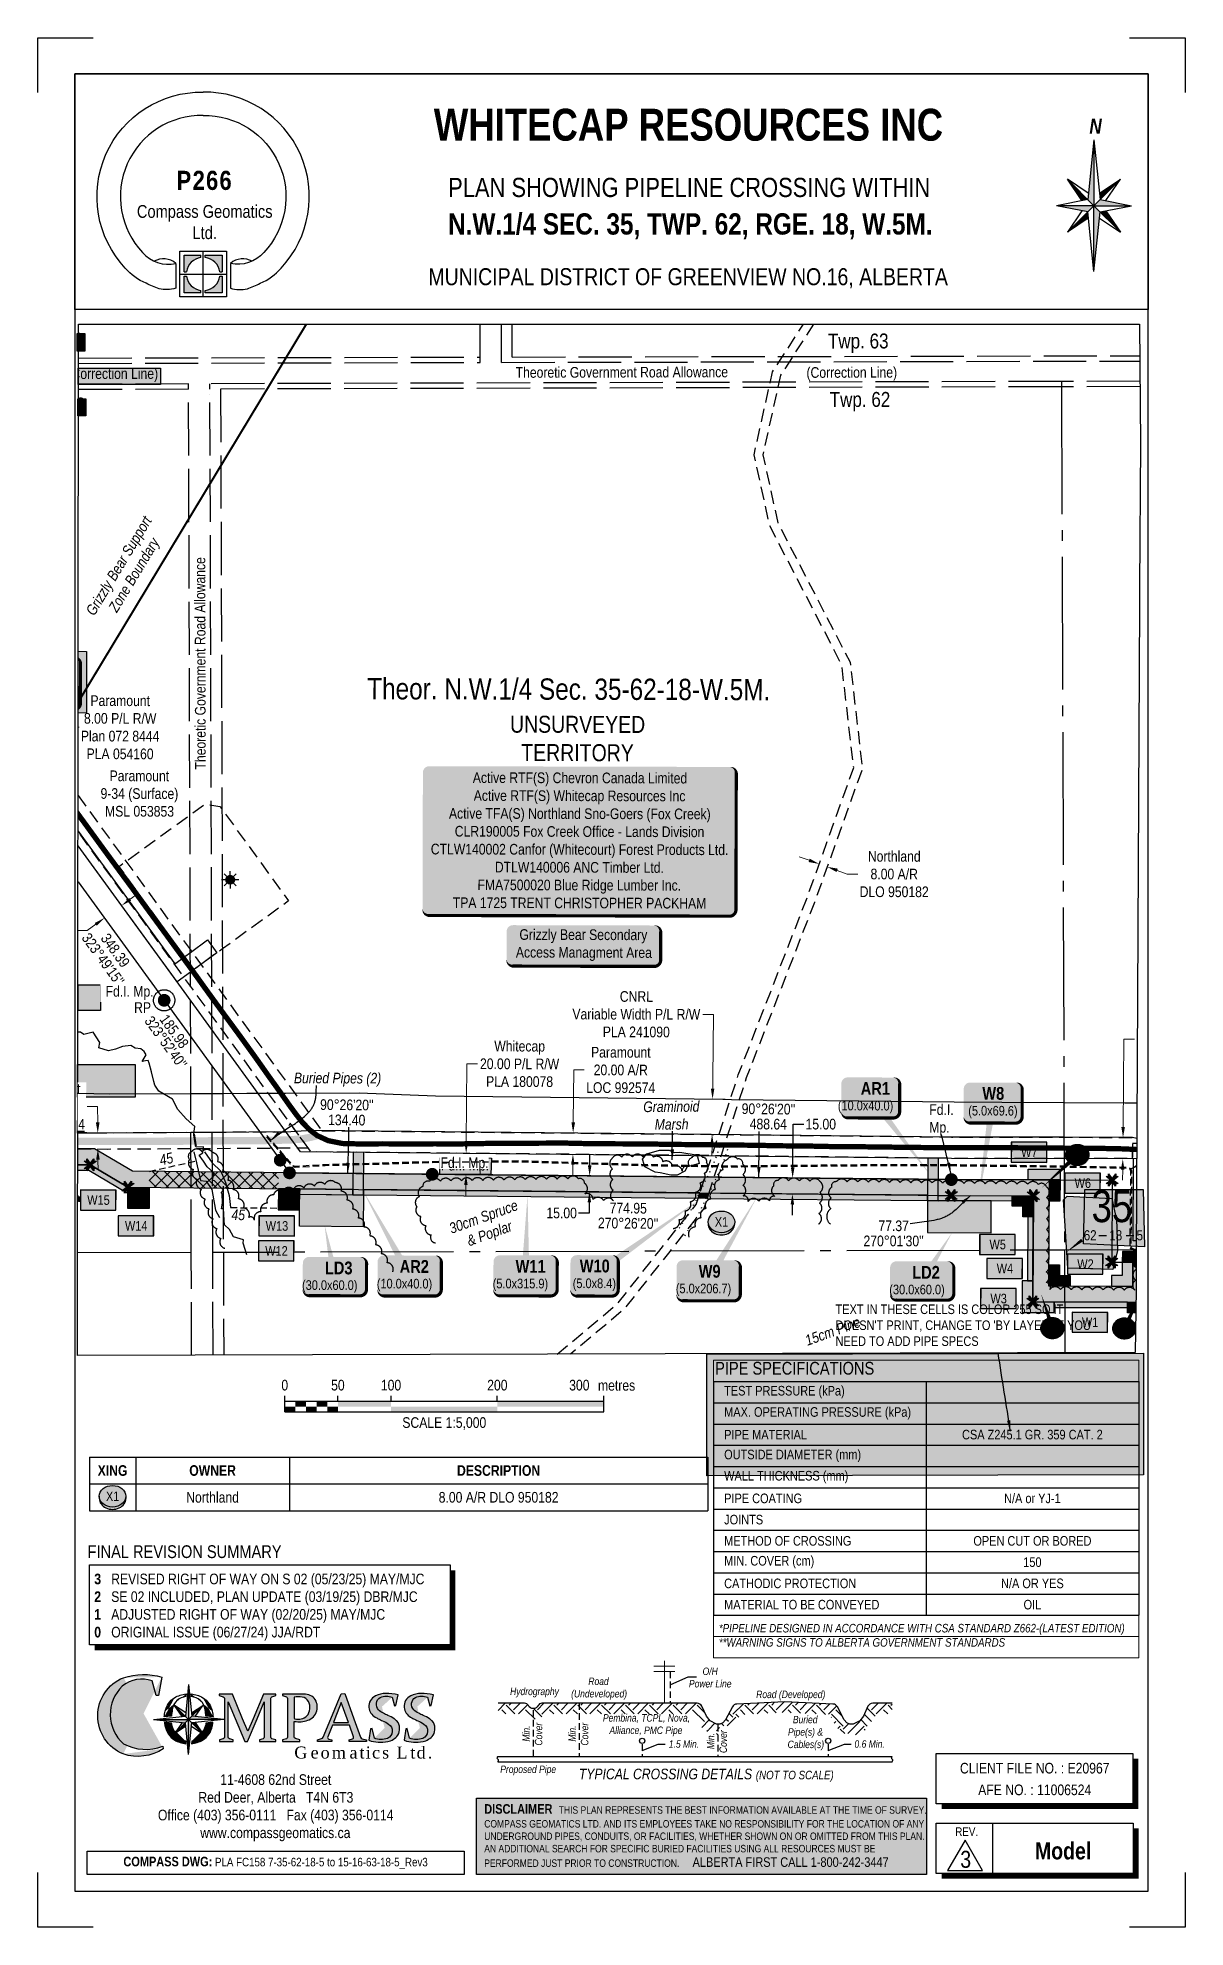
# Paper-space layout 'XING 1' of a CAD drawing. Extents: x -2321 to -1242, y 0 to 1778.
# The model-space entities are those that its viewports show. They can reach past a viewport. Long polylines and large blocks are cut down to what shows.
import ezdxf
from ezdxf.enums import TextEntityAlignment as Align

# ---------------------------------------------------------------- set-up
doc = ezdxf.new("R2010")
doc.units = 0
doc.header["$LTSCALE"] = 5
doc.header["$PDSIZE"] = 0.5
for name, pattern in [('0', [1, 1, 0]), ('DASHDOT2', [12.7, 6.35, -3.175, 0, -3.175]), ('foc-ACCESSROAD', [3.75, 2.5, -1.25]), ('foc-QUARTERLINE', [33, 25, -3, 2, -3]), ('foc-TIELINE', [1.875, 1.25, -0.625]), ('foc-TOPO', [1, 0.2, -0.8]), ('foc-UNSURVEYED', [12.5, 10, -2.5]), ('UG_PIPE', [1.875, 1.25, -0.625])]:
    doc.linetypes.add(name, pattern=pattern)
doc.layers.get('Defpoints').update_dxf_attribs({"color": 9})
for name, color, linetype in [('10', 1, 'Continuous'), ('35', 37, 'Continuous'), ('9', 3, 'Continuous'), ('AS-PIPE-UG', 44, 'UG_PIPE'), ('AS-PIPE-UG-T', 44, 'Continuous'), ('AS-ROADS', 254, 'Continuous'), ('AS-UNDERLAY-H', 141, 'Continuous'), ('AS-WILDLIFE', 131, 'DASHDOT2'), ('AS-WILDLIFE-BLOCK', 131, 'Continuous'), ('C-RW', 13, 'Continuous'), ('C-SYMBOL', 7, 'Continuous'), ('CG-BORDER', 2, 'Continuous'), ('CG-LOGO', 7, 'Continuous'), ('CG-NORTH', 7, 'Continuous'), ('CG-NOTES', 7, 'Continuous'), ('D-TXT', 6, 'Continuous'), ('F-AR', 190, 'foc-ACCESSROAD'), ('F-RW', 190, 'Continuous'), ('F-WS', 190, 'foc-ACCESSROAD'), ('F-WS-S', 190, 'Continuous'), ('L-2', 7, 'Continuous'), ('L-BD', 7, 'Continuous'), ('L-MON', 1, 'Continuous'), ('L-MON-T', 1, 'Continuous'), ('L-QSEC', 8, 'foc-QUARTERLINE'), ('L-ROAD-T', 7, 'Continuous'), ('L-SECLBL', 7, 'Continuous'), ('L-TIE', 7, 'foc-TIELINE'), ('L-UNS-T', 3, 'Continuous'), ('L-USEC', 7, 'foc-UNSURVEYED'), ('P-CROSSINGS', 250, 'Continuous'), ('P-ELEVATION', 7, 'Continuous'), ('P-PROPOSED', 10, 'Continuous'), ('P-PROPOSED-H', 21, 'Continuous'), ('P-TEMP-BLOCKS', 250, 'Continuous'), ('P-TEMP-BLUE-BORE-H', 131, 'Continuous'), ('P-TEMP-H', 41, 'Continuous'), ('P-TEMP-NO CUT-H', 104, 'Continuous'), ('P-TEMP_ACCESS ROAD', 46, 'Continuous'), ('P-TEMP_WORKSPACE', 46, 'Continuous'), ('P-TXT', 4, 'Continuous'), ('P-WORKAREA', 113, 'Continuous'), ('P-WORKAREA-H', 111, 'Continuous'), ('S-1', 1, 'Continuous'), ('S-2', 2, 'Continuous'), ('T-BUSH', 110, '0'), ('T-BUSH-T', 110, 'Continuous'), ('T-CREEK', 160, 'Continuous'), ('T-GENERAL', 48, 'foc-TOPO'), ('T-SLOPE', 48, 'Continuous'), ('T-TIE', 201, 'foc-TIELINE'), ('T-WATER', 160, 'Continuous'), ('T-WATER-H', 133, 'Continuous'), ('WETLAND', 143, 'Continuous'), ('WETLAND-T', 146, 'Continuous')]:
    doc.layers.add(name, color=color, linetype=linetype)
for name, color, linetype, lineweight in [('AS-GENERAL', 48, 'Continuous', 18), ('C-RW-T', 13, 'Continuous', 9), ('F-AR-T', 190, 'Continuous', 9), ('F-RW-T', 190, 'Continuous', 9), ('F-WS-T', 190, 'Continuous', 9), ('T-TIE-T', 201, 'Continuous', 18)]:
    doc.layers.add(name, color=color, linetype=linetype, lineweight=lineweight)
doc.styles.add('100L', font='ARIALN.TTF', dxfattribs={"height": 11})
doc.styles.add('175L', font='ARIALN.TTF', dxfattribs={"height": 20})
doc.styles.add('240', font='ARIALN.TTF', dxfattribs={"height": 30})
doc.styles.add('80', font='ARIALN.TTF', dxfattribs={"height": 10})
doc.styles.add('80CG', font='ARIALN.TTF', dxfattribs={"height": 10})
doc.styles.add('80L', font='ARIALN.TTF', dxfattribs={"height": 10})
doc.styles.add('80LS', font='ARIALNI.TTF', dxfattribs={"height": 10})
doc.styles.add('BOLD', font='ARIALNB.TTF')
doc.styles.add('Crossing', font='ARIALN.TTF', dxfattribs={"height": 10})
doc.styles.add('foc-LtypeFont', font='ARIALN.TTF', dxfattribs={"height": 7.35})
doc.styles.add('SIMPLEX', font='ARIALN.TTF')
doc.styles.get("Standard").update_dxf_attribs({"font": 'ARIALN.TTF'})
doc.linetypes.add('foc-TOPO-flowdirection-NOLINE', pattern='A,0,[">",foc-LtypeFont,S=0.3,R=0,X=0,Y=-0.945],-20,[">",foc-LtypeFont,S=0.3,R=0,X=0,Y=-0.945],0', length=20)
doc.dimstyles.new('Compass 5 000', dxfattribs={"dimscale": 5, "dimtxt": 9, "dimasz": 2, "dimexe": 0.2, "dimexo": 0.0625, "dimgap": 0.5, "dimtad": 0, "dimtih": 1, "dimtoh": 1, "dimzin": 0, "dimdsep": 46, "dimtxsty": '80CG', "dimcen": 0.1, "dimse1": 1, "dimse2": 1, "dimclrd": 256, "dimclrt": 256, "dimaunit": 1, "dimadec": 4, "dimazin": 0, "dimtfac": 0.06, "dimtofl": 0, "dimtmove": 0, "dimatfit": 1, "dimfxl": 0.2, "dimtolj": 1, "dimtzin": 0, "dimlwd": -1, "dimarcsym": 0})

psp = doc.layouts.new('XING 1')

# ---------------------------------------------------------------- texts
at = {"insert": (-2076.3, 1711.2), "char_height": 9, "attachment_point": 1, "style": '80L'}
psp.add_mtext_dynamic_manual_height_columns('\\pi127.65;{\\fArial Narrow|b1|i0|c0|p34;\\H3.3333x;\\C14;WHITECAP RESOURCES INC}\\P\\pi366.3;\\P\\pi141.1;{\\H2x;PLAN SHOWING PIPELINE CROSSING WITHIN\\P\\pi365.98;\\H0.11111x; \\P\\pi140.01;\\fArial Narrow|b1|i0|c0|p34;\\H9.9999x;N.W.1/4 SEC. 35, TWP. 62, RGE. 18, W.5M.}\\P\\pi366.3;\\P\\pi365.98;{\\H0.22222x; \\P\\pi122.54;\\H8.0001x;MUNICIPAL DISTRICT OF GREENVIEW NO.16, ALBERTA}', width=732.59, gutter_width=45, heights=[0], dxfattribs=at)
at = {"layer": 'CG-NOTES', "attachment_point": 1, "style": '80'}
for s, insert, char_height, width in [('\\pi77.332;11-4608 62nd Street\\P\\pi56.725;Red Deer, Alberta   T4N 6T3\\P\\pi18.673;Office (403) 356-0111   Fax (403) 356-0114\\P\\pi58.505;www.compassgeomatics.ca', (-2226.9, 143.9), 10, 257.83), ('\\pi32.506;{\\fArial Narrow|b1|i0|c0|p34;\\H1.125x;\\C14;COMPASS DWG:} PLA FC158 7-35-62-18-5 to 15-16-63-18-5_Rev3', (-2273.2, 66.3), 8, 350.451)]:
    psp.add_mtext(s, dxfattribs=dict(at, insert=insert, char_height=char_height, width=width))
at = {"layer": 'Defpoints', "insert": (-1570.7, 586), "char_height": 9, "attachment_point": 1, "style": '80L'}
psp.add_mtext_dynamic_manual_height_columns("TEXT IN THESE CELLS IS COLOR 255 SO IT DOESN'T PRINT, CHANGE TO 'BY LAYER' IF YOU NEED TO ADD PIPE SPECS", width=260.084, gutter_width=45, heights=[0], dxfattribs=at)
at = {"layer": 'L-MON-T', "linetype": 'Continuous', "insert": (-1941.9, 722.1), "char_height": 10, "attachment_point": 1, "style": '80L'}
psp.add_mtext_dynamic_manual_height_columns('Fd.I. Mp.', width=44.329, gutter_width=50, heights=[0], dxfattribs=at)

msp = doc.modelspace()

# ---------------------------------------------------------------- texts
at = {"layer": 'AS-PIPE-UG-T', "insert": (525956.132, 6029026.475), "char_height": 9.99481, "attachment_point": 1, "style": '80L'}
msp.add_mtext_dynamic_manual_height_columns('\\pi0.29882;{\\fArial Narrow|b0|i1|c0|p34;Buried Pipes (2)}', width=81.5311, gutter_width=49.974, heights=[0], dxfattribs=at)
at = {"layer": 'AS-WILDLIFE', "insert": (525798.801, 6029498.048), "char_height": 9.99481, "attachment_point": 5, "rotation": 59.036254, "style": '240'}
msp.add_mtext_dynamic_manual_height_columns('{\\fArial Narrow|b0|i1|c0|p34;Grizzly Bear Support\\PZone Boundary}', width=144.62933, gutter_width=44.977, heights=[0], dxfattribs=at)
at = {"layer": 'C-SYMBOL', "color": 3, "style": '175L'}
msp.add_text('Theor. N.W.1/4 Sec. 35-62-18-W.5M.', height=19.98963, dxfattribs=at).set_placement((526214.037, 6029372.027), align=Align.BOTTOM_CENTER)
at = {"layer": 'D-TXT', "color": 3, "char_height": 13.9927, "attachment_point": 1, "style": '80L'}
for s, width, insert, rotation in [('Twp. 63', 56.39723, (525699.77, 6029721.793), 0.287075), ('Twp. 63', 56.39723, (526457.05, 6029723.134), 0.287075), ('Twp. 62', 56.31133, (525701.546, 6029660.939), 0.302993), ('Twp. 62', 56.31133, (526458.826, 6029668.114), 0.302993)]:
    msp.add_mtext_dynamic_manual_height_columns(s, width=width, gutter_width=47.475, heights=[0], dxfattribs=dict(at, insert=insert, rotation=rotation))
at = {"layer": 'F-WS-T', "insert": (525773.526, 6029310.381), "char_height": 9.99481, "width": 72.58622, "attachment_point": 1, "style": '80L'}
msp.add_mtext('\\pi8.7631;Paramount\\P\\pi0.27837;9-34 (Surface)\\P\\pi4.5258;MSL 053853', dxfattribs=at)
at = {"layer": 'L-BD', "linetype": 'Continuous', "style": '80L'}
for s, height, rotation, p in [("323°49'15''", 9.99481, 306.1751, (525776.607, 6029132.714)), ('348.39', 9.9948, 306.1751, (525788.104, 6029141.121)), ("323°52'40''", 9.99481, 306.1196, (525835.902, 6029054.679)), ('185.98', 9.9948, 306.1196, (525843.706, 6029065.034)), ("90°26'20''", 9.9948, 359.5718, (526006.305, 6028996.296)), ('134.40', 9.9948, 359.5718, (526006.198, 6028982.054)), ("90°26'20''", 9.9948, 359.5577, (526402.94, 6028993.438)), ('488.64', 9.9948, 359.5577, (526402.83, 6028979.196)), ('774.95', 9.9948, 359.5577, (526271.25, 6028899.8)), ("270°26'20''", 9.99481, 359.5577, (526271.14, 6028885.558))]:
    msp.add_text(s, height=height, rotation=rotation, dxfattribs=at).set_placement(p, align=Align.MIDDLE)
at = {"layer": 'L-BD', "style": '80L'}
for s, height, rotation, p in [("270°09'50''", 9.99481, 0.1584, (525726.322, 6028905.399)), ('77.37', 9.9948, 0.045, (526521.003, 6028883.759)), ("270°01'30''", 9.99481, 0.045, (526521.014, 6028869.516))]:
    msp.add_text(s, height=height, rotation=rotation, dxfattribs=at).set_placement(p, align=Align.MIDDLE)
at = {"layer": 'L-MON-T', "linetype": 'Continuous', "insert": (526554.28, 6028998.26), "char_height": 9.9948, "attachment_point": 1, "style": '80L'}
msp.add_mtext_dynamic_manual_height_columns('Fd.I. \\PMp.', width=22.03263, gutter_width=49.974, heights=[0], dxfattribs=at)
at = {"layer": 'L-ROAD-T', "style": '80L'}
for s, rotation, p in [('(Correction Line)', 0.287102, (525784.343, 6029683.854)), ('Theoretic Government Road Allowance', 0.287102, (526263.263, 6029686.377)), ('(Correction Line)', 0.287102, (526479.599, 6029686.752)), ('Theoretic Government Road Allowance', 90.270788, (525867.226, 6029411.417))]:
    msp.add_text(s, height=9.99481, rotation=rotation, dxfattribs=at).set_placement(p, align=Align.MIDDLE_CENTER)
at = {"layer": 'L-UNS-T', "color": 3, "insert": (526222.464, 6029341.466), "char_height": 15.9917, "attachment_point": 5, "style": '80L'}
msp.add_mtext_dynamic_manual_height_columns('UNSURVEYED TERRITORY', width=126.3482, gutter_width=47.475, heights=[0], dxfattribs=at)
at = {"layer": 'T-BUSH-T', "attachment_point": 2, "rotation": 20, "style": '80LS'}
for s, insert, char_height, width in [('30cm Spruce\\P& Poplar', (526133.372, 6028896.037), 9.99481, 69.46668), ('15cm Pine ', (526462.189, 6028789.212), 9.9948, 53.91236)]:
    msp.add_mtext(s, dxfattribs=dict(at, insert=insert, char_height=char_height, width=width))
at = {"layer": 'T-TIE-T', "char_height": 9.99481, "attachment_point": 1, "style": '80L'}
for insert, rotation in [((525829.143, 6028948.492), 12.776937), ((525897.996, 6028897.618), 359.561028)]:
    msp.add_mtext_dynamic_manual_height_columns('{\\fArial Narrow|b0|i1|c0|p34;45}', width=13.01958, gutter_width=49.974, heights=[0], dxfattribs=dict(at, insert=insert, rotation=rotation))
at = {"layer": 'WETLAND-T', "insert": (526281.964, 6029000.134), "char_height": 9.98668, "width": 58.52128, "attachment_point": 1, "rotation": 0.56433, "style": '80L'}
msp.add_mtext('\\pi3.1495;{\\fArial Narrow|b0|i1|c0|p34;Graminoid \\P\\pi13.787;Marsh}', dxfattribs=at)

# ---------------------------------------------------------------- blocks, each defined once
blk = doc.blocks.new('cg-north')
at = {"linetype": 'Continuous'}
for points in [[(-0.3, 62), (-6.2, 6), (-0.3, 0.1)], [(-25.2, 25), (-11.6, 4.9), (-6.2, 6)], [(24.6, 25), (5, 11.8), (5.6, 6)], [(-0.3, 0.1), (-35.5, 0.1), (-6.2, -5.8)], [(5.6, 6), (-0.3, 0.1), (34.9, 0.1)], [(5.6, -5.8), (-0.3, 0.1), (-0.3, -61.7)], [(-5.6, -11.5), (-6.2, -5.8), (-25.2, -24.8)], [(11, -4.7), (5.6, -5.8), (24.6, -24.8)]]:
    blk.add_hatch(color=14, dxfattribs=at).paths.add_polyline_path(points)
at = {"color": 14, "linetype": 'Continuous'}
for p, q in [((-0.3, 62), (-6.2, 6)), ((-0.3, 62), (-0.3, 0.1)), ((-0.3, 62), (5.6, 6)), ((-0.3, 0.1), (-25.2, 25)), ((-11.6, 4.9), (-25.2, 25)), ((-5.6, 11.8), (-25.2, 25)), ((-0.3, 0.1), (24.6, 25)), ((5, 11.8), (24.6, 25)), ((11, 4.9), (24.6, 25)), ((-6.2, 6), (-35.5, 0.1)), ((-0.3, 0.1), (-35.5, 0.1)), ((-6.2, -5.8), (-35.5, 0.1)), ((-0.3, 0.1), (-25.2, -24.8)), ((-0.3, 0.1), (24.6, -24.8)), ((-0.3, -61.7), (-0.3, 0.1)), ((-0.3, 0.1), (34.9, 0.1)), ((5.6, 6), (34.9, 0.1)), ((5.6, -5.8), (34.9, 0.1)), ((-11.6, -4.7), (-25.2, -24.8)), ((-5.6, -11.5), (-25.2, -24.8)), ((-0.3, -61.7), (-6.2, -5.8)), ((-0.3, -61.7), (5.6, -5.8)), ((5, -11.5), (24.6, -24.8)), ((10.9, -4.5), (11, -4.7)), ((11, -4.7), (24.6, -24.8))]:
    blk.add_line(p, q, dxfattribs=at)
at = {"color": 14, "linetype": 'Continuous', "insert": (-10.2, 82), "char_height": 14, "width": 22.782, "attachment_point": 1, "style": '80CG'}
blk.add_mtext('\\pi5.6372;{\\fArial Narrow|b1|i1|c0|p34;N}', dxfattribs=at)
blk = doc.blocks.new('*U59')
at = {"layer": 'Defpoints'}
for p, q in [((0, 1778), (52.2, 1778)), ((0, 1726.5), (0, 1778)), ((1027.2, 1778), (1079.5, 1778)), ((1079.5, 1778), (1079.5, 1726.5)), ((0, 0), (0, 51.5)), ((1079.5, 51.5), (1079.5, 0)), ((52.2, 0), (0, 0)), ((1079.5, 0), (1027.2, 0))]:
    blk.add_line(p, q, dxfattribs=at)
at = {"layer": 'S-1'}
for p, q in [((0, 1778), (0, 1778)), ((1079.5, 1778), (1079.5, 1778)), ((0, 0), (0, 0)), ((1079.5, 0), (1079.5, 0))]:
    blk.add_line(p, q, dxfattribs=at)
at = {"layer": 'S-2'}
blk.add_lwpolyline([(34.7, 34), (1044.7, 34), (1044.7, 1744), (34.7, 1744)], close=True, dxfattribs=at)
at = {"style": '80', "flags": 1}
blk.add_attdef('PAGENUMBER', (52.2, 51.5), '', height=10, rotation=90, dxfattribs=at)
blk = doc.blocks.new('c_logo')
h = blk.add_hatch(color=256)
edge = h.paths.add_edge_path()
edge.add_arc((-141.8, -18.9), 63, 74.1661, 107.5113, ccw=False)
edge.add_line((-124.6, 41.7), (-127.8, 24.4))
edge.add_line((-127.8, 24.4), (-129.9, 24.3))
edge.add_line((-129.9, 24.3), (-133.7, 38))
edge.add_arc((-143.5, 10.5), 29.1, 70.3832, 129.1598)
edge.add_arc((-136.2, 6.6), 36.9, 134.0613, 228.3206)
edge.add_arc((-139.8, 16.8), 43.2, 241.0325, 291.7344)
edge.add_line((-123.8, -23.3), (-123.3, -25.7))
edge.add_arc((-147.3, 10.4), 43.4, 251.5179, 303.5841, ccw=False)
edge.add_arc((-146.1, 5.2), 38.8, 112.1026, 247.4698, ccw=False)
h = blk.add_hatch(color=256)
edge = h.paths.add_edge_path()
edge.add_arc((-89, 1.8), 33.4, 166.6682, 175.6601, ccw=False)
edge.add_arc((-102.3, 5.6), 19.6, 121.6531, 168.6953, ccw=False)
edge.add_arc((-99.6, 0.9), 25, 95.0736, 121.1383, ccw=False)
edge.add_line((-101.8, 25.8), (-102.1, 23.3))
edge.add_arc((-99.9, 6.4), 17.1, 97.444, 127.0912)
edge.add_arc((-98.7, 8.4), 16.4, 134.7148, 171.0442)
edge.add_arc((-73.8, 3.2), 41.8, 169.3159, 177.5034)
edge.add_line((-115.5, 5), (-122.3, 4.3))
at = {"linetype": 'Continuous'}
for points in [[(-99.4, 34.7), (-102.5, 4.9), (-99.4, 1.7)], [(-99.4, 1.7), (-132.4, 1.7), (-102.5, -1.4)], [(-112.7, 15), (-105.6, 4.5), (-102.5, 4.9)], [(-96.3, 4.9), (-99.4, 1.7), (-66.4, 1.7)], [(-96.3, -1.4), (-99.4, 1.7), (-99.4, -31.3)], [(-86.1, 15), (-96.6, 7.9), (-96.3, 4.9)], [(-102.2, -4.5), (-102.5, -1.4), (-112.7, -11.6)], [(-93.2, -1.1), (-96.3, -1.4), (-86.1, -11.6)]]:
    blk.add_hatch(color=14, dxfattribs=at).paths.add_polyline_path(points)
h = blk.add_hatch(color=256)
edge = h.paths.add_edge_path()
edge.add_arc((-99.1, 0.9), 25, 58.8617, 85.0803, ccw=False)
edge.add_arc((-96.4, 5.6), 19.6, 11.3047, 58.3469, ccw=False)
edge.add_arc((-109.7, 1.8), 33.4, 4.3278, 13.3318, ccw=False)
edge.add_line((-76.4, 4.3), (-83.2, 5))
edge.add_arc((-124.9, 3.2), 41.8, 2.487, 10.6841)
edge.add_arc((-100.1, 8.4), 16.4, 8.9558, 45.2852)
edge.add_arc((-98.8, 6.4), 17.1, 52.9088, 82.7833)
edge.add_line((-96.7, 23.3), (-97, 25.8))
h = blk.add_hatch(color=256)
edge = h.paths.add_edge_path()
edge.add_line((-48.6, 2.5), (-58.3, 25.6))
edge.add_line((-58.3, 25.6), (-70.6, 25.6))
edge.add_line((-70.6, 25.6), (-70.6, 24.2))
edge.add_line((-70.6, 24.2), (-66.8, 23))
edge.add_arc((-67.2, 21.6), 1.5, 0, 72.6157, ccw=False)
edge.add_line((-65.7, 21.6), (-65.7, 2.5))
edge.add_line((-65.7, 2.5), (-65.7, -14.9))
edge.add_arc((-67.2, -14.9), 1.5, -73.424, 0, ccw=False)
edge.add_line((-66.8, -16.3), (-70.5, -17.4))
edge.add_line((-70.5, -17.4), (-70.5, -18.9))
edge.add_line((-70.5, -18.9), (-57.6, -18.9))
edge.add_line((-57.6, -18.9), (-57.6, -17.5))
edge.add_line((-57.6, -17.5), (-61.1, -16.4))
edge.add_arc((-60.6, -15), 1.5, 180, 252.4646, ccw=False)
edge.add_line((-62.1, -15), (-62.1, 2.5))
edge.add_line((-62.1, 2.5), (-62.1, 18.4))
edge.add_line((-62.1, 18.4), (-46.4, -18.9))
edge.add_line((-46.4, -18.9), (-44.1, -18.9))
edge.add_line((-44.1, -18.9), (-35, 2.5))
edge.add_line((-35, 2.5), (-28.3, 18.3))
edge.add_line((-28.3, 18.3), (-28.3, 2.5))
edge.add_line((-28.3, 2.5), (-28.3, -15))
edge.add_arc((-29.8, -15), 1.5, -73.424, 0, ccw=False)
edge.add_line((-29.4, -16.4), (-32.7, -17.4))
edge.add_line((-32.7, -17.4), (-32.7, -18.9))
edge.add_line((-32.7, -18.9), (-17.3, -18.9))
edge.add_line((-17.3, -18.9), (-17.3, -17.5))
edge.add_line((-17.3, -17.5), (-21, -16.3))
edge.add_arc((-20.5, -14.9), 1.5, 180, 252.4646, ccw=False)
edge.add_line((-22, -14.9), (-22, 2.5))
edge.add_line((-22, 2.5), (-22, 21.7))
edge.add_arc((-20.5, 21.7), 1.5, 107.3843, 180, ccw=False)
edge.add_line((-21, 23.1), (-17.4, 24.2))
edge.add_line((-17.4, 24.2), (-17.4, 25.6))
edge.add_line((-17.4, 25.6), (-29.1, 25.6))
edge.add_line((-29.1, 25.6), (-38.8, 2.5))
edge.add_line((-38.8, 2.5), (-43.7, -9.1))
edge.add_line((-43.7, -9.1), (-48.6, 2.5))
h = blk.add_hatch(color=256)
h.paths.add_polyline_path([(7.6, 25.6), (-11.1, 25.6), (-11.1, 24.2), (-7.3, 23, -0.326805), (-6.3, 21.6), (-6.3, -14.9, -0.331803), (-7.4, -16.3), (-11.1, -17.4), (-11.1, -18.9), (5.3, -18.9), (5.3, -17.5), (1, -16.2, -0.327162), (0, -14.7), (0, 0, 0.135693), (12.6, 1, 0.518306), (18.8, 21.8, 0.201798)])
h.paths.add_polyline_path([(0, 22.9, -0.05909), (7.3, 22.8, -0.236459), (13.3, 18.7, -0.297964), (11.9, 5.1, -0.269959), (0.5, 2.5, -0.011455), (0, 2.6)], flags=16)
h = blk.add_hatch(color=256)
h.paths.add_polyline_path([(47.4, 26.1), (44.1, 25.8), (34.4, 2.5), (27.1, -15, -0.225541), (25.7, -16.2), (21.8, -17.4), (21.8, -18.9), (34.7, -18.9), (35.3, -18.9), (35.3, -17.5), (32.4, -16.6, -0.43446), (31.4, -14.6), (35.8, -3.6), (51.8, -3.6), (55.7, -14.5, -0.430441), (54.7, -16.5), (51.5, -17.4), (51.5, -18.9), (67.8, -18.9), (67.8, -17.5), (63.9, -16.3, -0.232291), (62.4, -14.9), (56.1, 2.5)])
h.paths.add_polyline_path([(44.1, 17.7), (49.6, 2.5), (50.9, -1.1), (36.8, -1.1), (38.2, 2.5)], flags=16)
h = blk.add_hatch(color=256)
edge = h.paths.add_edge_path()
edge.add_arc((103.3, 50.8), 54.1, 243.1997, 248.1345)
edge.add_arc((69.9, -30.2), 33.5, 55.7647, 66.7239, ccw=False)
edge.add_arc((84.5, -9), 7.7, -65.6478, 57.1428, ccw=False)
edge.add_arc((81.8, 0.7), 17.7, 248.3428, 289.4425, ccw=False)
edge.add_line((75.3, -15.8), (73.1, -6.7))
edge.add_line((73.1, -6.7), (71.7, -6.9))
edge.add_line((71.7, -6.9), (70.1, -17.8))
edge.add_arc((81.2, 14.2), 33.9, 250.8905, 281.4155)
edge.add_arc((84.6, -3.1), 16.2, 281.7683, 321.9948)
edge.add_arc((87.3, -7), 11.8, 328.8789, 398.35)
edge.add_arc((79.7, -17.6), 24.7, 46.7096, 54.4302)
edge.add_arc((79.7, -17.6), 24.7, 54.4302, 70.3091)
edge.add_arc((139.4, 119.6), 125, 243.6166, 245.7228, ccw=False)
edge.add_arc((89.5, 20.6), 14.2, 223.2297, 246.3738, ccw=False)
edge.add_arc((84.7, 16.1), 7.62, 121.2723, 223.353, ccw=False)
edge.add_arc((86.6, 7.5), 16.2, 69.6826, 111.1397, ccw=False)
edge.add_line((92.2, 22.7), (94.3, 14.7))
edge.add_line((94.3, 14.7), (95.6, 14.9))
edge.add_line((95.6, 14.9), (97.6, 24.9))
edge.add_arc((87.2, -14.4), 40.7, 75.2956, 91.6843)
edge.add_arc((86, 5.6), 20.7, 89.7518, 117.221)
edge.add_arc((80.5, 14.4), 10.4, 112.8657, 186.9967)
edge.add_arc((81.9, 14.2), 11.8, 185.0082, 240.0685)
edge.add_arc((103.3, 50.8), 54.1, 239.829, 243.1997)
h = blk.add_hatch(color=256)
edge = h.paths.add_edge_path()
edge.add_arc((136.5, 50.8), 54.1, 243.1997, 248.1345)
edge.add_arc((103.1, -30.2), 33.5, 55.7647, 66.7239, ccw=False)
edge.add_arc((117.7, -9), 7.7, -65.6478, 57.1428, ccw=False)
edge.add_arc((115, 0.7), 17.7, 248.3428, 289.4425, ccw=False)
edge.add_line((108.5, -15.8), (106.3, -6.7))
edge.add_line((106.3, -6.7), (104.8, -6.9))
edge.add_line((104.8, -6.9), (103.3, -17.8))
edge.add_arc((114.4, 14.2), 33.9, 250.8905, 281.4155)
edge.add_arc((117.8, -3.1), 16.2, 281.7683, 321.9948)
edge.add_arc((120.5, -7), 11.8, 328.8789, 398.35)
edge.add_arc((112.8, -17.6), 24.7, 46.7096, 54.4302)
edge.add_arc((112.8, -17.6), 24.7, 54.4302, 70.3091)
edge.add_arc((172.5, 119.6), 125, 243.6166, 245.7228, ccw=False)
edge.add_arc((122.7, 20.6), 14.2, 223.2297, 246.3738, ccw=False)
edge.add_arc((117.9, 16.1), 7.62, 121.2723, 223.353, ccw=False)
edge.add_arc((119.8, 7.5), 16.2, 69.6826, 111.1397, ccw=False)
edge.add_line((125.4, 22.7), (127.5, 14.7))
edge.add_line((127.5, 14.7), (128.8, 14.9))
edge.add_line((128.8, 14.9), (130.8, 24.9))
edge.add_arc((120.4, -14.4), 40.7, 75.2956, 91.6843)
edge.add_arc((119.2, 5.6), 20.7, 89.7518, 117.221)
edge.add_arc((113.7, 14.4), 10.4, 112.8657, 186.9967)
edge.add_arc((115.1, 14.2), 11.8, 185.0082, 240.0685)
edge.add_arc((136.5, 50.8), 54.1, 239.829, 243.1997)
h = blk.add_hatch(color=256)
edge = h.paths.add_edge_path()
edge.add_arc((-89, 3), 33.4, 186.7164, 193.3318)
edge.add_arc((-102.3, -0.8), 19.6, 191.3047, 238.3469)
edge.add_arc((-99.6, 3.9), 25, 238.8617, 264.5936)
edge.add_line((-102, -21), (-102.2, -18.5))
edge.add_arc((-99.9, -1.6), 17.1, 232.9088, 262.0641, ccw=False)
edge.add_arc((-98.7, -3.6), 16.4, 188.9558, 225.2852, ccw=False)
edge.add_arc((-73.8, 1.6), 41.8, 184.3813, 190.6841, ccw=False)
edge.add_line((-115.5, -1.6), (-122.2, -0.9))
h = blk.add_hatch(color=256)
edge = h.paths.add_edge_path()
edge.add_arc((-124.9, 1.6), 41.8, 349.3159, 355.6284, ccw=False)
edge.add_arc((-100.1, -3.6), 16.4, 314.7148, 351.0442, ccw=False)
edge.add_arc((-98.8, -1.6), 17.1, 277.7082, 307.0912, ccw=False)
edge.add_line((-96.5, -18.5), (-96.8, -21))
edge.add_arc((-99.1, 3.9), 25, 275.2524, 301.1383)
edge.add_arc((-96.4, -0.8), 19.6, 301.6531, 348.6953)
edge.add_arc((-109.7, 3), 33.4, 346.6682, 353.2958)
edge.add_line((-76.6, -0.9), (-83.3, -1.6))
at = {"color": 14, "linetype": 'Continuous'}
for p, q in [((-99.4, 34.7), (-102.5, 4.9)), ((-99.4, 34.7), (-99.4, 1.7)), ((-99.4, 34.7), (-96.3, 4.9)), ((-132.4, 1.7), (-102.5, 4.9)), ((-132.4, 1.7), (-102.5, -1.4)), ((-132.4, 1.7), (-99.4, 1.7)), ((-99.4, 1.7), (-112.7, 15)), ((-105.6, 4.5), (-112.7, 15)), ((-102.2, 7.9), (-112.7, 15)), ((-99.4, 1.7), (-112.7, -11.6)), ((-99.4, 1.7), (-86.1, 15)), ((-66.4, 1.7), (-99.4, 1.7)), ((-99.4, 1.7), (-86.1, -11.6)), ((-99.4, -31.3), (-99.4, 1.7)), ((-96.6, 7.9), (-86.1, 15)), ((-66.4, 1.7), (-96.3, 4.9)), ((-66.4, 1.7), (-96.3, -1.4)), ((-93.2, 4.5), (-86.1, 15)), ((-105.6, -1.1), (-112.7, -11.6)), ((-102.2, -4.5), (-112.7, -11.6)), ((-99.4, -31.3), (-102.5, -1.4)), ((-99.4, -31.3), (-96.3, -1.4)), ((-96.6, -4.5), (-86.1, -11.6)), ((-93.2, -1.1), (-86.1, -11.6))]:
    blk.add_line(p, q, dxfattribs=at)
at = {"flags": 128}
for points in [[(-160.8, 41.1, -0.146532), (-124.6, 41.7), (-127.8, 24.4), (-129.9, 24.3), (-133.7, 38, 0.262236), (-161.9, 33.1, 0.436158), (-160.8, -21, 0.22491), (-123.8, -23.3), (-123.3, -25.7, -0.231173), (-161, -30.7, -0.670499)], [(-122.3, 4.3, -0.039254), (-121.5, 9.5, -0.208192), (-112.6, 22.3, -0.114221), (-101.8, 25.8), (-102.1, 23.3, 0.130087), (-110.2, 20, 0.159858), (-114.8, 10.9, 0.03574), (-115.5, 5)], [(-97, 25.8, -0.114902), (-86.2, 22.3, -0.208192), (-77.2, 9.5, -0.039307), (-76.4, 4.3), (-83.2, 5, 0.035782), (-83.9, 10.9, 0.159858), (-88.5, 20, 0.131095), (-96.7, 23.3)], [(-48.6, 2.5), (-58.3, 25.6), (-70.6, 25.6), (-70.6, 24.2), (-66.8, 23, -0.327892), (-65.7, 21.6), (-65.7, 2.5), (-65.7, -14.9, -0.331803), (-66.8, -16.3), (-70.5, -17.4), (-70.5, -18.9), (-57.6, -18.9), (-57.6, -17.5), (-61.1, -16.4, -0.327162), (-62.1, -15), (-62.1, 2.5), (-62.1, 18.4), (-46.4, -18.9), (-44.1, -18.9), (-35, 2.5), (-28.3, 18.3), (-28.3, 2.5), (-28.3, -15, -0.331803), (-29.4, -16.4), (-32.7, -17.4), (-32.7, -18.9), (-17.3, -18.9), (-17.3, -17.5), (-21, -16.3, -0.327162), (-22, -14.9), (-22, 2.5), (-22, 21.7, -0.327892), (-21, 23.1), (-17.4, 24.2), (-17.4, 25.6), (-29.1, 25.6), (-38.8, 2.5), (-43.7, -9.1)], [(78.9, 2.5, 0.021535), (83.1, 0.5, -0.047855), (88.7, -2.5, -0.593701), (87.7, -16, -0.181278), (75.3, -15.8), (73.1, -6.7), (71.7, -6.9), (70.1, -17.8, 0.133984), (87.9, -19, 0.177346), (97.4, -13.1, 0.312763), (96.6, 0.4, 0.0337), (94, 2.5, 0.069396), (88, 5.6, -0.00919), (83.8, 7.6, -0.10133), (79.2, 10.9, -0.477408), (80.8, 22.6, -0.18289), (92.2, 22.7), (94.3, 14.7), (95.6, 14.9), (97.6, 24.9, 0.071631), (86.1, 26.3, 0.120434), (76.5, 24, 0.335231), (70.2, 13.1, 0.244978), (76.1, 4, 0.014709)], [(112.1, 2.5, 0.021535), (116.3, 0.5, -0.047855), (121.9, -2.5, -0.593701), (120.9, -16, -0.181278), (108.5, -15.8), (106.3, -6.7), (104.8, -6.9), (103.3, -17.8, 0.133984), (121.1, -19, 0.177346), (130.6, -13.1, 0.312763), (129.8, 0.4, 0.0337), (127.2, 2.5, 0.069396), (121.2, 5.6, -0.00919), (117, 7.6, -0.10133), (112.4, 10.9, -0.477408), (113.9, 22.6, -0.18289), (125.4, 22.7), (127.5, 14.7), (128.8, 14.9), (130.8, 24.9, 0.071631), (119.2, 26.3, 0.120434), (109.7, 24, 0.335231), (103.4, 13.1, 0.244978), (109.3, 4, 0.014709)], [(-122.2, -0.9, 0.028873), (-121.5, -4.7, 0.208192), (-112.6, -17.5, 0.11275), (-102, -21), (-102.2, -18.5, -0.127905), (-110.2, -15.2, -0.159858), (-114.8, -6.1, -0.027508), (-115.5, -1.6)], [(-83.3, -1.6, -0.02755), (-83.9, -6.1, -0.159858), (-88.5, -15.2, -0.128915), (-96.5, -18.5), (-96.8, -21, 0.113431), (-86.2, -17.5, 0.208192), (-77.2, -4.7, 0.028926), (-76.6, -0.9)]]:
    blk.add_lwpolyline(points, format="xyb", close=True, dxfattribs=at)
for points in [[(-11.1, -18.9), (5.3, -18.9), (5.3, -17.5), (1, -16.2, -0.327162), (0, -14.7), (0, 0, 0.135693), (12.6, 1, 0.518306), (18.8, 21.8, 0.201798), (7.6, 25.6), (-11.1, 25.6), (-11.1, 24.2), (-7.3, 23, -0.326805), (-6.3, 21.6), (-6.3, -14.9, -0.331803), (-7.4, -16.3), (-11.1, -17.4), (-11.1, -18.9), (1.8, -18.9)], [(0.5, 2.5, 0.269959), (11.9, 5.1, 0.297964), (13.3, 18.7, 0.236459), (7.3, 22.8, 0.05909), (0, 22.9), (0, 2.6, 0.011455), (0.5, 2.5, 0.011455)], [(34.7, -18.9), (21.8, -18.9), (21.8, -17.4), (25.7, -16.2, 0.225541), (27.1, -15), (34.4, 2.5), (44.1, 25.8), (47.4, 26.1), (56.1, 2.5), (62.4, -14.9, 0.232291), (63.9, -16.3), (67.8, -17.5), (67.8, -18.9), (51.5, -18.9), (51.5, -17.4), (54.7, -16.5, 0.430441), (55.7, -14.5), (51.8, -3.6), (35.8, -3.6), (31.4, -14.6, 0.43446), (32.4, -16.6), (35.3, -17.5), (35.3, -18.9), (21.8, -18.9)]]:
    blk.add_lwpolyline(points, format="xyb", dxfattribs=at)
blk.add_lwpolyline([(50.9, -1.1), (49.6, 2.5), (44.1, 17.7), (38.2, 2.5), (36.8, -1.1)], close=True, dxfattribs=at)
at = {"insert": (0, -23.7), "char_height": 11.25, "width": 132.416, "attachment_point": 1, "style": '80CG'}
blk.add_mtext('{\\fBook Antiqua|b0|i0|c0|p18;\\T1.25;Geomatics Ltd.}', dxfattribs=at)
blk = doc.blocks.new('STAMP')
at = {"linetype": 'Continuous'}
h = blk.add_hatch(color=256, dxfattribs=at)
h.dxf.hatch_style = 1
h.paths.add_polyline_path([(-3.5, -57.3), (-3.5, -55.2), (-19.4, -55.2), (-19.4, -70.8), (-17, -70.8, -0.341095)])
h.paths.add_polyline_path([(14.1, -70.8), (16.5, -70.8), (16.5, -55.2), (0.5, -55.2), (0.5, -57.3, -0.341095)])
h.paths.add_polyline_path([(0.5, -88.4), (0.5, -90.4), (16.5, -90.4), (16.5, -74.8), (14.1, -74.8, -0.341095)])
h.paths.add_polyline_path([(-17, -74.8), (-19.4, -74.8), (-19.4, -90.4), (-3.5, -90.4), (-3.5, -88.4, -0.341095)])
for p, q in [((-1.5, -94.4), (-1.5, -51.2)), ((-19.4, -70.8), (-17, -70.8)), ((-3.5, -57.3), (-3.5, -55.2)), ((0.5, -57.3), (0.5, -55.2)), ((14.1, -70.8), (16.5, -70.8)), ((-23.4, -72.8), (20.5, -72.8)), ((-19.4, -74.8), (-17, -74.8)), ((-3.5, -90.4), (-3.5, -88.4)), ((0.5, -90.4), (0.5, -88.4)), ((14.1, -74.8), (16.5, -74.8))]:
    blk.add_line(p, q, dxfattribs=at)
at = {"linetype": 'Continuous', "flags": 128}
for points in [[(-1.5, 76.4, 0.665153), (-58.4, -52.5, 0.284669), (-27.2, -62.8), (-27.2, -86.2, -0.121434), (-43, -86.6, -0.034119), (-55.1, -81.5, -0.115846), (-74.8, -67.2, -0.661414), (-1.5, 98.4, 0.661414)], [(-1.5, 76.4, -0.665153), (55.5, -52.5, -0.284669), (24.2, -62.8), (24.2, -86.2, 0.121434), (40.1, -86.6, 0.034119), (52.2, -81.5, 0.115846), (71.9, -67.2, 0.661414), (-1.5, 98.4, -0.661414)]]:
    blk.add_lwpolyline(points, format="xyb", dxfattribs=at)
at = {"linetype": 'Continuous'}
blk.add_lwpolyline([(20.5, -94.4), (-23.4, -94.4), (-23.4, -51.2), (20.5, -51.2)], close=True, dxfattribs=at)
for points in [[(-19.4, -70.8), (-19.4, -55.2), (-3.5, -55.2)], [(0.5, -55.2), (16.5, -55.2), (16.5, -70.8)], [(-3.5, -90.4), (-19.4, -90.4), (-19.4, -74.8)], [(16.5, -74.8), (16.5, -90.4), (0.5, -90.4)]]:
    blk.add_lwpolyline(points, dxfattribs=at)
for centre, radius, start, end in [((-38.8, -76.5), 18, 49.7767, 119.1818), ((-1.5, -72.8), 15.7, 97.3315, 172.6685), ((-1.5, -72.8), 15.7, 7.3315, 82.6685), ((35.9, -76.5), 18, 60.8182, 130.2233), ((-1.5, -72.8), 15.7, 187.3315, 262.6685), ((-1.5, -72.8), 15.7, 277.3315, 352.6685)]:
    blk.add_arc(centre, radius, start, end, dxfattribs=at)
at = {"linetype": 'Continuous', "attachment_point": 5, "style": '80CG'}
for s, width, insert, char_height in [('{\\fArial Narrow|b1|i0|c0|p34;\\T1.1;P266}', 51.54, (0, 15.2), 18), ('Compass Geomatics\\PLtd.', 127.184, (0, -24), 12)]:
    blk.add_mtext_dynamic_manual_height_columns(s, width=width, gutter_width=45, heights=[0], dxfattribs=dict(at, insert=insert, char_height=char_height))
blk = doc.blocks.new('*U318')
at = {"layer": 'CG-NOTES'}
h = blk.add_hatch(dxfattribs=at)
h.set_pattern_fill('EARTH', color=256, scale=2.5, angle=45)
h.set_pattern_definition([(45, (-342.701, 88.198), (2e-15, 22.45064), [15.875, -15.875]), (45, (-346.91, 92.408), (2e-15, 22.45064), [15.875, -15.875]), (45, (-351.12, 96.617), (2e-15, 22.45064), [15.875, -15.875]), (135, (-351.12, 99.424), (-22.45064, 2e-15), [15.875, -15.875]), (135, (-346.91, 103.633), (-22.45064, 2e-15), [15.875, -15.875]), (135, (-342.701, 107.843), (-22.45064, 2e-15), [15.875, -15.875])])
edge = h.paths.add_edge_path()
edge.add_line((15.1, 1.3), (15.1, 3.7))
edge.add_line((15.1, 3.7), (22.6, 3.7))
edge.add_line((22.6, 3.7), (22.6, -1.3))
edge.add_line((22.6, -1.3), (25.5, -1.3))
edge.add_line((25.5, -1.3), (25.5, 7.1))
edge.add_line((25.5, 7.1), (34.7, 7.1))
edge.add_line((34.7, 7.1), (34.7, 1.6))
edge.add_line((34.7, 1.6), (35.1, 1.8))
edge.add_line((35.1, 1.8), (39.6, 7.4))
edge.add_line((39.6, 7.4), (45, 17.7))
edge.add_line((45, 17.7), (87, 19.7))
edge.add_line((87, 19.7), (129, 17.7))
edge.add_line((129, 17.7), (134.5, 7.4))
edge.add_line((134.5, 7.4), (139, 1.8))
edge.add_line((139, 1.8), (146, -1.3))
edge.add_line((146, -1.3), (153.7, -1.3))
edge.add_line((153.7, -1.3), (164.1, 3.9))
edge.add_line((164.1, 3.9), (169.5, 11.1))
edge.add_line((169.5, 11.1), (172.9, 18.3))
edge.add_line((172.9, 18.3), (188, 18.3))
edge.add_line((188, 18.3), (188, 28.3))
edge.add_line((188, 28.3), (169.7, 28.3))
edge.add_arc((169.7, 23.3), 5, 90, 154.7868)
edge.add_line((165.2, 25.5), (160.9, 16.3))
edge.add_line((160.9, 16.3), (157.5, 11.8))
edge.add_line((157.5, 11.8), (151.3, 8.7))
edge.add_line((151.3, 8.7), (148.2, 8.7))
edge.add_line((148.2, 8.7), (145.3, 10))
edge.add_line((145.3, 10), (142.9, 12.9))
edge.add_line((142.9, 12.9), (136.5, 24.9))
edge.add_arc((132.1, 22.6), 5, 27.9925, 87.3009)
edge.add_line((132.3, 27.6), (87, 29.7))
edge.add_line((87, 29.7), (41.7, 27.6))
edge.add_arc((42, 22.6), 5, 92.6991, 152.0075)
edge.add_line((37.6, 24.9), (31.2, 12.9))
edge.add_line((31.2, 12.9), (28.8, 10))
edge.add_line((28.8, 10), (25.9, 8.7))
edge.add_line((25.9, 8.7), (22.7, 8.7))
edge.add_line((22.7, 8.7), (16.6, 11.8))
edge.add_line((16.6, 11.8), (13.2, 16.3))
edge.add_line((13.2, 16.3), (8.9, 25.5))
edge.add_arc((4.4, 23.3), 5, 25.2132, 90)
edge.add_line((4.4, 28.3), (-141.6, 28.3))
edge.add_arc((-141.6, 24.3), 4, 90, 153.6122)
edge.add_arc((-149.7, 28.3), 5, 206.3878, 333.6122, ccw=False)
edge.add_arc((-157.8, 24.3), 4, 26.3878, 90)
edge.add_line((-157.8, 28.3), (-182.8, 28.3))
edge.add_line((-182.8, 28.3), (-182.8, 18.3))
edge.add_line((-182.8, 18.3), (-160.9, 18.3))
edge.add_arc((-149.7, 28.3), 15, 221.8103, 318.1897)
edge.add_line((-138.5, 18.3), (1.2, 18.3))
edge.add_line((1.2, 18.3), (4.6, 11.1))
edge.add_line((4.6, 11.1), (10, 3.9))
edge.add_line((10, 3.9), (15.1, 1.3))
at = {"flags": 128}
for points in [[(-183, -26.7, 0.098196), (-182.5, -25.8, 0.115025), (-182.5, -25, 0.189102), (-183, -24.2, -0.189102), (-183.5, -23.3, -0.115025), (-183.4, -22.5, -0.098196), (-183, -21.7)], [(188, -26.7, 0.098196), (188.4, -25.8, 0.115025), (188.5, -25, 0.189102), (188, -24.2, -0.189102), (187.5, -23.3, -0.115025), (187.5, -22.5, -0.098196), (188, -21.7)]]:
    blk.add_lwpolyline(points, format="xyb", dxfattribs=at)
at = {"layer": 'CG-NOTES', "const_width": 1, "flags": 128}
for points in [[(-36.3, 63.3), (-16.3, 63.3)], [(-36.3, 58.3), (-16.3, 58.3)], [(-26.3, 28.3), (-26.3, 68.3)]]:
    blk.add_lwpolyline(points, dxfattribs=at)
at = {"layer": 'CG-NOTES', "flags": 128}
for points in [[(-20.2, 46.1), (-3.9, 53.2), (4, 53.2)], [(-47.2, -16), (-32.1, -10.3), (-25.7, -10.3)], [(127.8, -16), (143, -10.3), (149.3, -10.3)], [(-183, -21.7), (188, -21.7)], [(-183, -26.7), (188, -26.7)]]:
    blk.add_lwpolyline(points, dxfattribs=at)
blk.add_lwpolyline([(188, 28.3), (169.7, 28.3, 0.290464), (165.2, 25.5), (160.9, 16.3), (157.5, 11.8), (151.3, 8.7), (148.2, 8.7), (145.3, 10), (142.9, 12.9), (136.5, 24.9, 0.264717), (132.3, 27.6), (87, 29.7), (41.7, 27.6, 0.264717), (37.6, 24.9), (31.2, 12.9), (28.8, 10), (25.9, 8.7), (22.7, 8.7), (16.6, 11.8), (13.2, 16.3), (8.9, 25.5, 0.290464), (4.4, 28.3), (-141.6, 28.3, 0.284915), (-145.2, 26.1, -0.620174), (-154.2, 26.1, 0.284915), (-157.8, 28.3), (-182.8, 28.3)], format="xyb", dxfattribs=at)
at = {"layer": 'CG-NOTES'}
for centre in [(-47.2, -7), (127.8, -7)]:
    blk.add_circle(centre, 2.5, dxfattribs=at)
at = {"layer": 'T-TIE'}
for p, q in [((-20.8, 58.3), (-20.8, 28.3)), ((-149.8, 22), (-149.8, -21.7)), ((-106.5, 28.3), (-106.5, -21.7)), ((23.9, 7.9), (23.9, -21.7)), ((-47.2, -10.3), (-47.2, -21.7)), ((127.8, -10.3), (127.8, -21.7))]:
    blk.add_line(p, q, dxfattribs=at)
at = {"layer": 'CG-NOTES', "attachment_point": 1}
for s, width, gutter_width, insert, char_height, style in [('\\pi13.102;{\\fArial Narrow|b0|i1|c0|p34;O/H\\P\\pi0.22838;Power Line}', 39.983, 47.5, (-3.5, 61.9), 7, '80'), ('\\pi0.20212;{\\fArial Narrow|b0|i1|c0|p34;Hydrography}', 46.463, 47.5, (-171.7, 43), 7, '80'), ('\\pi16.516;{\\fArial Narrow|b0|i1|c0|p34;Road\\P\\pi0.37402;(Undeveloped)}', 52.202, 47.5, (-114.4, 52.5), 7, '80'), ('\\pi8.626;{\\fArial Narrow|b0|i1|c0|p34;Road (Developed)}', 81.474, 47.5, (51.4, 40.2), 7, '80'), ('\\pi0.22838;{\\fArial Narrow|b0|i1|c0|p34;Pembina, TCPL, Nova,\\P\\pi6.4167;Alliance, PMC Pipe}', 81.267, 47.5, (-84.4, 18.1), 7, '80'), ('\\pi8.6647;{\\fArial Narrow|b0|i1|c0|p34;Buried \\P\\pi4.0426;Pipe(s) &\\P\\pi3.7155;Cables(s)}', 40.55, 47.5, (85.9, 16.5), 7, '80'), ('\\pi0.62947;{\\fArial Narrow|b0|i1|c0|p34;1.5 Min.}', 27.803, 47.5, (-22.8, -6.5), 7, '80'), ('\\pi0.31911;{\\fArial Narrow|b0|i1|c0|p34;0.6 Min.}', 27.803, 47.5, (152.2, -6.5), 7, '80'), ('\\pi0.22838;{\\fArial Narrow|b0|i1|c0|p34;Proposed Pipe}', 52.475, 47.5, (-181, -30.3), 7, '80'), ('\\pi1.9472;{\\fArial Narrow|b0|i1|c0|p34;\\H0.90909x;TYPICAL CROSSING DETAILS\\H1.1x; \\H0.72727x;(NOT TO SCALE)}', 241.785, 55, (-108.7, -33.2), 11, '100L')]:
    blk.add_mtext_dynamic_manual_height_columns(s, width=width, gutter_width=gutter_width, heights=[0], dxfattribs=dict(at, insert=insert, char_height=char_height, style=style))
at = {"layer": 'CG-NOTES', "char_height": 7, "attachment_point": 1, "rotation": 90, "style": '80'}
for insert in [(-159.9, -11.8), (-116.6, -11.8), (13.8, -18.9)]:
    blk.add_mtext_dynamic_manual_height_columns('\\pi4.0937;{\\fArial Narrow|b0|i1|c0|p34;Min.\\P\\pi0.39789;Cover}', width=22.154, gutter_width=47.5, heights=[0], dxfattribs=dict(at, insert=insert))
blk = doc.blocks.new('xing')
h = blk.add_hatch(color=50)
h.dxf.hatch_style = 1
edge = h.paths.add_edge_path()
edge.add_ellipse((-0.5, 0.4), major_axis=(-12.5, 0), ratio=0.816297, start_angle=0, end_angle=360)
h = blk.add_hatch(color=250)
h.dxf.hatch_style = 1
edge = h.paths.add_edge_path()
edge.add_ellipse((-0.5, -1.7), major_axis=(-12.5, 0), ratio=0.816297, start_angle=0, end_angle=180)
edge.add_line((12, -1.7), (12, 0.4))
edge.add_ellipse((-0.5, 0.4), major_axis=(-12.5, 0), ratio=0.816297, start_angle=0, end_angle=180, ccw=False)
edge.add_line((-13, 0.4), (-13, -1.7))
at = {"color": 250}
blk.add_ellipse((-0.5, 0.4), major_axis=(-12.5, 0), ratio=0.816297, dxfattribs=at)
blk.add_ellipse((-0.5, -1.7), major_axis=(-12.5, 0), ratio=0.816297, start_param=0, end_param=3.141593, dxfattribs=at)
at = {"layer": 'P-CROSSINGS'}
for p, q in [((-13, 0.4), (-13, -1.7)), ((12, 0.4), (12, -1.7))]:
    blk.add_line(p, q, dxfattribs=at)
at = {"color": 250, "style": 'Crossing'}
blk.add_attdef('CROSSING', text='', height=9, dxfattribs=at).set_placement((-0.4, 0.4), align=Align.MIDDLE_CENTER)
blk = doc.blocks.new('*T65')
at = {"layer": 'CG-NOTES', "color": 0, "lineweight": -2, "transparency": 16777216}
for q in [(581.7, 0), (0, -50.5)]:
    blk.add_line((0, 0), q, dxfattribs=at)
at = {"layer": 'CG-NOTES', "color": 0, "linetype": 'ByBlock', "lineweight": -2, "transparency": 16777216}
for p, q in [((43.6, 0), (43.6, -50.5)), ((188.2, 0), (188.2, -50.5)), ((581.7, 0), (581.7, -50.5)), ((0, -25), (581.7, -25)), ((0, -50.5), (581.7, -50.5))]:
    blk.add_line(p, q, dxfattribs=at)
at = {"layer": 'CG-NOTES', "color": 0, "linetype": 'Continuous', "transparency": 16777216}
blk.add_blockref('xing', (22.3, -37.1, 0), dxfattribs=at).add_auto_attribs({'CROSSING': 'X1'})
at = {"layer": 'CG-NOTES', "color": 0, "linetype": 'Continuous', "transparency": 16777216, "char_height": 10, "attachment_point": 5}
for s, insert, width in [('{\\fArial Narrow|b1|i0|c0|p34;XING}', (21.8, -12.5), 40.591), ('{\\fArial Narrow|b1|i0|c0|p34;OWNER}', (115.9, -12.5), 141.63), ('{\\fArial Narrow|b1|i0|c0|p34;DESCRIPTION}', (385, -12.5), 390.528), ('Northland', (115.9, -37.7), 141.63), ('8.00 A/R DLO 950182', (385, -37.7), 390.528)]:
    blk.add_mtext(s, dxfattribs=dict(at, insert=insert, width=width))
blk = doc.blocks.new('*T60')
at = {"layer": 'CG-NOTES', "color": 0, "lineweight": -2, "transparency": 16777216}
for p, q in [((0, -20), (200, -20)), ((0, -20), (0, -240)), ((200, -20), (200, -240)), ((400, -20), (400, -240)), ((0, -40), (400, -40)), ((0, -60), (400, -60)), ((0, -80), (400, -80)), ((0, -100), (400, -100)), ((0, -120), (400, -120)), ((0, -140), (400, -140)), ((0, -160), (400, -160)), ((0, -180), (400, -180)), ((0, -200), (400, -200)), ((0, -220), (400, -220)), ((0, -240), (400, -240))]:
    blk.add_line(p, q, dxfattribs=at)
at = {"layer": 'CG-NOTES', "color": 0, "linetype": 'ByBlock', "lineweight": -2, "transparency": 16777216}
blk.add_line((200, -20), (400, -20), dxfattribs=at)
at = {"layer": 'Defpoints', "color": 8, "linetype": 'ByBlock', "lineweight": 0, "transparency": 16777216}
for p, q in [((0, 0), (400, 0)), ((0, 0), (0, -20)), ((400, 0), (400, -20)), ((0, -240), (0, -280)), ((400, -240), (400, -280)), ((0, -260), (400, -260)), ((0, -280), (400, -280))]:
    blk.add_line(p, q, dxfattribs=at)
at = {"layer": 'CG-NOTES', "color": 0, "transparency": 16777216}
for s, insert, char_height, width, attachment_point in [('{\\C14;PIPE SPECIFICATIONS}', (1.5, -1.5), 12, 397, 1), ('TEST PRESSURE (kPa)', (10, -30), 9, 180, 4), ('MAX. OPERATING PRESSURE (kPa)', (10, -50), 9, 180, 4), ('PIPE MATERIAL', (10, -70), 9, 180, 4), ('OUTSIDE DIAMETER (mm)', (10, -90), 9, 180, 4), ('WALL THICKNESS (mm)', (10, -110), 9, 180, 4), ('PIPE COATING', (10, -130), 9, 180, 4), ('JOINTS', (10, -150), 9, 180, 4), ('METHOD OF CROSSING', (10, -170), 9, 180, 4), ('MIN. COVER (cm)', (10, -190), 9, 180, 4), ('CATHODIC PROTECTION', (10, -210), 9, 180, 4), ('MATERIAL TO BE CONVEYED', (10, -230), 9, 180, 4), ('{\\fArial Narrow|b0|i1|c0|p34;*PIPELINE DESIGNED IN ACCORDANCE WITH CSA STANDARD Z662-(LATEST EDITION)}', (5, -258.5), 8, 390, 7), ('{\\fArial Narrow|b0|i1|c0|p34;**WARNING SIGNS TO ALBERTA GOVERNMENT STANDARDS}', (5, -261.5), 8, 390, 1)]:
    blk.add_mtext(s, dxfattribs=dict(at, insert=insert, char_height=char_height, width=width, attachment_point=attachment_point))
at = {"layer": 'CG-NOTES', "color": 255, "transparency": 16777216, "char_height": 9, "width": 197, "attachment_point": 5}
for s, insert in [('CSA Z245.1 GR. 359 CAT. 2', (300, -70)), ('N/A or YJ-1', (300, -130)), ('OPEN CUT OR BORED', (300, -170)), ('150', (300, -190)), ('N/A OR YES', (300, -210)), ('OIL', (300, -230))]:
    blk.add_mtext(s, dxfattribs=dict(at, insert=insert))
blk = doc.blocks.new('*U760')
at = {"color": 0}
for p, q in [((-150, 0), (-150, 15)), ((-150, 10), (150.2, 10)), ((-150, 0), (150.2, 0)), ((-100, 10), (-100, 15)), ((-50, 10), (-50, 15)), ((50, 10), (50, 15)), ((150.2, 0), (150.2, 15))]:
    blk.add_line(p, q, dxfattribs=at)
for points in [[(-150, 5), (-140, 5), (-150, 0), (-140, 0)], [(-140, 10), (-130, 10), (-140, 5), (-130, 5)], [(-130, 5), (-120, 5), (-130, 0), (-120, 0)], [(-120, 10), (-110, 10), (-120, 5), (-110, 5)], [(-110, 5), (-100, 5), (-110, 0), (-100, 0)], [(-100, 10), (-50, 10), (-100, 5), (-50, 5)], [(-50, 5), (50, 5), (-50, 0), (50, 0)], [(50, 10), (150.2, 10), (50, 5), (150.2, 5)]]:
    blk.add_solid(points, dxfattribs=at)
at = {"color": 0, "style": '80'}
blk.add_text('metres', height=10, dxfattribs=at).set_placement((162.2, 20), align=Align.CENTER)
at = {"color": 0, "char_height": 10, "style": '80'}
for s, insert, attachment_point in [('0', (-150, 30.2), 2), ('50', (-100, 30.2), 2), ('100', (-50, 30.2), 2), ('200', (50, 30.2), 2), ('300', (136.7, 30.2), 3), ('SCALE 1:5,000', (0.1, -5), 2)]:
    blk.add_mtext(s, dxfattribs=dict(at, insert=insert, attachment_point=attachment_point))
blk = doc.blocks.new('FileNumbers')
at = {"layer": 'CG-NOTES', "flags": 128}
blk.add_lwpolyline([(0, -47.4), (0, 0), (185.1, 0), (185.1, -47.4)], close=True, dxfattribs=at)
at = {"layer": 'CG-NOTES', "const_width": 5, "flags": 128}
blk.add_lwpolyline([(187.6, -5), (187.6, -49.9), (5, -49.9)], dxfattribs=at)
at = {"layer": 'CG-NOTES', "char_height": 10, "attachment_point": 5, "style": '80'}
for s, width, insert in [('CLIENT FILE NO. : E20967', 184.776, (92.7, -13.9)), ('AFE NO. : 11006524', 184.866, (92.7, -34.3))]:
    blk.add_mtext_dynamic_manual_height_columns(s, width=width, gutter_width=45, heights=[0], dxfattribs=dict(at, insert=insert))
blk = doc.blocks.new('*U246')
at = {"layer": 'CG-NOTES'}
for p, q in [((-339.4, 0), (0, 0)), ((-339.4, -22.4), (-339.4, 0)), ((0, 0), (0, -22.4)), ((-339.4, -75.2), (-339.4, -22.4)), ((0, -22.4), (0, -75.2)), ((0, -75.2), (-339.4, -75.2))]:
    blk.add_line(p, q, dxfattribs=at)
at = {"layer": 'CG-NOTES', "const_width": 5, "flags": 128}
for points in [[(2.5, -22.5), (2.5, -5)], [(2.5, -22.5), (2.5, -77.7), (-334.4, -77.7)]]:
    blk.add_lwpolyline(points, dxfattribs=at)
at = {"insert": (-341.1, 18.5), "char_height": 12, "attachment_point": 1, "style": '80L'}
blk.add_mtext_dynamic_manual_height_columns('{\\C14;FINAL REVISION SUMMARY}', width=182.551, gutter_width=45, heights=[0], dxfattribs=at)
blk = doc.blocks.new('*U1022')
at = {"layer": 'CG-NOTES'}
blk.add_blockref('*U246', (339.4, 75.2), dxfattribs=at)
at = {"layer": 'CG-NOTES', "insert": (4.6, 4), "char_height": 10, "attachment_point": 7, "style": '80'}
blk.add_mtext_dynamic_manual_height_columns('{\\fArial Narrow|b1|i0|c0|p34;\\C14;3   }REVISED RIGHT OF WAY ON S 02 (05/23/25) MAY/MJC {\\fArial Narrow|b1|i0|c0|p34;\\C14;\\P2   }SE 02 INCLUDED, PLAN UPDATE (03/19/25) DBR/MJC {\\fArial Narrow|b1|i0|c0|p34;\\C14;\\P1   }ADJUSTED RIGHT OF WAY (02/20/25) MAY/MJC{\\fArial Narrow|b1|i0|c0|p34;\\C14; \\P0}   ORIGINAL ISSUE (06/27/24) JJA/RDT ', width=331.161, gutter_width=45, heights=[0], dxfattribs=at)
blk = doc.blocks.new('blk_rev_page')
blk.add_line((-56.6, 26), (-56.6, -21.3))
at = {"color": 5, "flags": 128}
blk.add_lwpolyline([(-82.4, 10.1), (-98.9, -18.5), (-65.9, -18.5)], close=True, dxfattribs=at)
at = {"layer": 'CG-NOTES', "flags": 128}
blk.add_lwpolyline([(-109.5, -21.3), (-109.5, 26), (75.9, 26), (75.9, -21.3)], close=True, dxfattribs=at)
at = {"layer": 'CG-NOTES', "const_width": 5, "flags": 128}
blk.add_lwpolyline([(78.4, 21), (78.4, -23.8), (-104.5, -23.8)], dxfattribs=at)
at = {"attachment_point": 1}
for s, width, insert, char_height, style in [('\\pi4.196;REV.', 28.288, (-95.7, 22), 8, '80L'), ('\\pi8.1519;{\\C14;3}', 24.893, (-95, 0), 16, '80')]:
    blk.add_mtext_dynamic_manual_height_columns(s, width=width, gutter_width=45, heights=[0], dxfattribs=dict(at, insert=insert, char_height=char_height, style=style))
at = {"layer": 'CG-NOTES', "linetype": 'Continuous', "insert": (9.9, -0.2), "char_height": 16, "attachment_point": 5, "style": '80CG'}
blk.add_mtext('{\\fArial Narrow|b1|i0|c0|p34;\\C14;Model}', dxfattribs=at)
blk = doc.blocks.new('DISCLAIMER2021')
at = {"layer": 'CG-NOTES'}
h = blk.add_hatch(color=254, dxfattribs=at)
h.dxf.hatch_style = 1
h.paths.add_polyline_path([(0, 0), (423.6, 0), (423.6, -72), (0, -72)])
blk.add_lwpolyline([(0, 0), (423.6, 0), (423.6, -72), (0, -72)], close=True, dxfattribs=at)
at = {"layer": 'CG-NOTES', "insert": (7.4, -5.7), "char_height": 7, "attachment_point": 1, "style": '80L'}
blk.add_mtext_dynamic_manual_height_columns('{\\fArial Narrow|b1|i0|c0|p34;\\H1.2857x;\\C7;DISCLAIMER\\fArial Narrow|b0|i0|c0|p34;\\H0.43212x;\\C256;    \\H1.7999x;\\C0;THIS PLAN REPRESENTS THE BEST INFORMATION AVAILABLE AT THE TIME OF SURVEY. COMPASS GEOMATICS LTD. AND ITS EMPLOYEES TAKE NO RESPONSIBILITY FOR THE LOCATION OF ANY UNDERGROUND PIPES, CONDUITS, OR FACILITIES, WHETHER SHOWN ON OR OMITTED FROM THIS PLAN. AN ADDITIONAL SEARCH FOR SPECIFIC BURIED FACILITIES USING ALL RESOURCES MUST BE PERFORMED JUST PRIOR TO CONSTRUCTION.\\fBook Antiqua|b0|i0|c0|p18;^I\\fArial Narrow|b0|i0|c0|p34;\\H1.2857x;\\C240;ALBERTA FIRST CALL 1-800-242-3447}', width=417.848, gutter_width=45, heights=[0], dxfattribs=at)
blk = doc.blocks.new('xing2')
h = blk.add_hatch(color=50)
h.dxf.hatch_style = 1
edge = h.paths.add_edge_path()
edge.add_ellipse((0, 0), major_axis=(-12.5, 0), ratio=0.816297, start_angle=0, end_angle=360)
h = blk.add_hatch(color=250)
h.dxf.hatch_style = 1
edge = h.paths.add_edge_path()
edge.add_ellipse((0, -2), major_axis=(-12.5, 0), ratio=0.816297, start_angle=0, end_angle=180)
edge.add_line((12.5, -2), (12.5, 0))
edge.add_ellipse((0, 0), major_axis=(-12.5, 0), ratio=0.816297, start_angle=0, end_angle=180, ccw=False)
edge.add_line((-12.5, 0), (-12.5, -2))
at = {"color": 250}
blk.add_ellipse((0, 0), major_axis=(-12.5, 0), ratio=0.816297, dxfattribs=at)
blk.add_ellipse((0, -2), major_axis=(-12.5, 0), ratio=0.816297, start_param=0, end_param=3.141593, dxfattribs=at)
at = {"color": 250, "style": 'Crossing'}
blk.add_attdef('CROSSING', text='', height=9, dxfattribs=at).set_placement((0.1, 0), align=Align.MIDDLE_CENTER)
at = {"color": 250, "style": 'Crossing', "flags": 1}
for tag, p in [('OWNER', (0.1, -12.5)), ('DESCRIPTION', (0.1, -25.8)), ('LOCATION', (0.1, -39.3)), ('DWG_REF', (0.1, -52.8))]:
    blk.add_attdef(tag, text='', height=9, dxfattribs=at).set_placement(p, align=Align.MIDDLE_CENTER)
blk = doc.blocks.new('L-SECLBL')
at = {"layer": '9', "color": 7}
for p, q in [((-5.1, -27.8), (-12.3, -27.8)), ((20.7, -27.8), (13.5, -27.8))]:
    blk.add_line(p, q, dxfattribs=at)
at = {"layer": '10', "color": 2, "style": 'SIMPLEX'}
blk.add_attdef('SEC', text='', height=30, dxfattribs=at).set_placement((0, 0), align=Align.MIDDLE)
at = {"layer": '10', "color": 5, "style": '80L'}
blk.add_attdef('TWP', text='', height=9.5, dxfattribs=at).set_placement((-14.4, -27.4), align=Align.MIDDLE_RIGHT)
blk.add_attdef('RGE', text='', height=9.5, dxfattribs=at).set_placement((3.6, -27.4), align=Align.MIDDLE_CENTER)
blk.add_attdef('MER', text='', height=9.5, dxfattribs=at).set_placement((23.2, -27.4), align=Align.MIDDLE_LEFT)
blk = doc.blocks.new('*U972')
h = blk.add_hatch(color=255)
edge = h.paths.add_edge_path()
edge.add_line((-66.5, -20), (66.5, -20))
edge.add_arc((66.5, -14), 6, 270, 360)
edge.add_line((72.5, -14), (72.5, 12.5))
edge.add_arc((66.5, 12.5), 6, 0, 90)
edge.add_line((66.5, 18.5), (-66.5, 18.5))
edge.add_arc((-66.5, 12.5), 6, 90, 180)
edge.add_line((-72.5, 12.5), (-72.5, -14))
edge.add_arc((-66.5, -14), 6, 180, 270)
at = {"color": 131, "flags": 128}
blk.add_lwpolyline([(-66.5, -20, 3, 3, 0), (66.5, -20, 3, 3, 0.414214), (72.5, -14, 3, 3, 0), (72.5, 12.5, 3, 0, 0.414214), (66.5, 18.5, 0, 0, 0), (-66.5, 18.5, 0, 0, 0.414214), (-72.5, 12.5, 0, 0, 0), (-72.5, -14, 0, 3, 0.414214)], format="xyseb", close=True, dxfattribs=at)
at = {"color": 131, "style": '80'}
blk.add_attdef('ENTER_TEXT_001', (-36, -5), '', height=10, dxfattribs=at)
blk = doc.blocks.new('*D382')
at = {"layer": 'Defpoints', "color": 0, "transparency": 16777216}
for p in [(526219.2, 6028970.4), (526321.8, 6028969.8), (526321.7, 6028949.7)]:
    blk.add_point(p, dxfattribs=at)
at = {"layer": 'F-AR-T', "transparency": 16777216}
for p, q in [((526219.3, 6028980.4), (526219.6, 6029029.7)), ((526219.6, 6029029.7), (526229.6, 6029029.7)), ((526219, 6028940.4), (526219, 6028930.4))]:
    blk.add_line(p, q, dxfattribs=at)
for points in [[(526217.6, 6028980.4), (526221, 6028980.4), (526219.2, 6028970.4)], [(526217.4, 6028940.4), (526220.7, 6028940.4), (526219.1, 6028950.4)]]:
    blk.add_solid(points, dxfattribs=at)
at = {"layer": 'F-AR-T', "transparency": 16777216, "insert": (526263.9, 6029029.7), "char_height": 10, "attachment_point": 5, "style": '80CG'}
blk.add_mtext('\\A1;Paramount\\P20.00 A/R\\PLOC 992574', dxfattribs=at)
blk = doc.blocks.new('GAS')
h = blk.add_hatch(color=255)
h.dxf.hatch_style = 1
edge = h.paths.add_edge_path()
edge.add_arc((0, 0), 0.9, 0, 360)
for p, q in [((-0.81, 0), (-1.62, 0)), ((-0.57, 0.57), (-1.14, 1.14)), ((0, 0.81), (0, 1.62)), ((0.57, 0.57), (1.14, 1.14)), ((1.62, 0), (0.81, 0)), ((-0.57, -0.57), (-1.14, -1.14)), ((0, -0.81), (0, -1.62)), ((1.14, -1.14), (0.57, -0.57))]:
    blk.add_line(p, q)
blk.add_circle((0, 0), 0.8)
blk = doc.blocks.new('*D440')
at = {"layer": 'Defpoints', "color": 0, "transparency": 16777216}
for p in [(525772, 6028969.1), (525765.9, 6028954.1)]:
    blk.add_point(p, dxfattribs=at)
at = {"layer": 'F-AR-T', "transparency": 16777216}
for p, q in [((525771.8, 6028994.1), (525761.8, 6028994.1)), ((525771.9, 6028979.1), (525771.8, 6028994.1)), ((525772.2, 6028944.1), (525772.3, 6028934.1))]:
    blk.add_line(p, q, dxfattribs=at)
for points in [[(525773.6, 6028979.1), (525770.2, 6028979.1), (525772, 6028969.1)], [(525773.9, 6028944.2), (525770.5, 6028944.1), (525772.1, 6028954.1)]]:
    blk.add_solid(points, dxfattribs=at)
at = {"layer": 'F-AR-T', "transparency": 16777216, "insert": (525727.5, 6028994.1), "char_height": 10, "attachment_point": 5, "style": '80CG', "bg_fill": 3, "box_fill_scale": 1.1, "bg_fill_color": 256, "bg_fill_true_color": 13158600, "bg_fill_transparency": 0}
blk.add_mtext('\\A1;Paramount\\P15.00 A/R\\PLOC 992604', dxfattribs=at)
at = {"layer": 'Defpoints', "color": 0, "transparency": 16777216}
blk.add_point((525765.8, 6028969), dxfattribs=at)
blk = doc.blocks.new('*D442')
at = {"layer": 'Defpoints', "color": 0, "transparency": 16777216}
for p in [(525661.8, 6029363.8), (525668.3, 6029368.5), (525696.2, 6029316.6)]:
    blk.add_point(p, dxfattribs=at)
at = {"layer": 'F-RW-T', "transparency": 16777216}
for p, q in [((525710.8, 6029327.3), (525743.4, 6029351)), ((525743.4, 6029351), (525753.4, 6029351)), ((525688.1, 6029310.7), (525680, 6029304.8))]:
    blk.add_line(p, q, dxfattribs=at)
for points in [[(525709.8, 6029328.6), (525711.8, 6029325.9), (525702.7, 6029321.4)], [(525687.1, 6029312.1), (525689.1, 6029309.4), (525696.2, 6029316.6)]]:
    blk.add_solid(points, dxfattribs=at)
at = {"layer": 'F-RW-T', "transparency": 16777216, "insert": (525792.1, 6029351), "char_height": 10, "attachment_point": 5, "style": '80CG'}
blk.add_mtext('\\A1;Paramount\\P8.00 P/L R/W\\PPlan 072 8444\\PPLA 054160', dxfattribs=at)
blk = doc.blocks.new('*D444')
at = {"layer": 'C-RW-T', "transparency": 16777216}
for p, q in [((526118.7, 6028961), (526119.2, 6029035.2)), ((526119.2, 6029035.2), (526129.2, 6029035.2)), ((526118.4, 6028921), (526118.4, 6028911))]:
    blk.add_line(p, q, dxfattribs=at)
for points in [[(526117, 6028961), (526120.4, 6028961), (526118.6, 6028951)], [(526116.8, 6028921), (526120.1, 6028921), (526118.5, 6028931)]]:
    blk.add_solid(points, dxfattribs=at)
at = {"layer": 'Defpoints', "color": 0, "transparency": 16777216}
for p in [(526071.4, 6028951.3), (526118.6, 6028951), (526071.3, 6028931.3)]:
    blk.add_point(p, dxfattribs=at)
at = {"layer": 'C-RW-T', "transparency": 16777216, "insert": (526168.7, 6029035.2), "char_height": 10, "attachment_point": 5, "style": '80CG'}
blk.add_mtext('\\A1;Whitecap\\P20.00 P/L R/W\\PPLA 180078', dxfattribs=at)
blk = doc.blocks.new('*D445')
at = {"layer": 'Defpoints', "color": 0, "transparency": 16777216}
for p in [(526714.3, 6028967.3), (526736.6, 6028967.2), (526714.2, 6028947.3)]:
    blk.add_point(p, dxfattribs=at)
at = {"layer": 'F-AR-T', "transparency": 16777216}
for p, q in [((526736.6, 6028977.2), (526737.1, 6029060)), ((526737.1, 6029060), (526747.1, 6029060)), ((526736.4, 6028937.2), (526736.3, 6028927.2))]:
    blk.add_line(p, q, dxfattribs=at)
for points in [[(526735, 6028977.2), (526738.3, 6028977.2), (526736.6, 6028967.2)], [(526734.7, 6028937.2), (526738, 6028937.2), (526736.4, 6028947.2)]]:
    blk.add_solid(points, dxfattribs=at)
at = {"layer": 'F-AR-T', "transparency": 16777216, "insert": (526781.4, 6029060), "char_height": 10, "attachment_point": 5, "style": '80CG'}
blk.add_mtext('\\A1;Paramount\\P20.00 A/R\\PLOC 992574', dxfattribs=at)
blk = doc.blocks.new('*U415')
h = blk.add_hatch(color=255)
edge = h.paths.add_edge_path()
edge.add_line((-141.5, -71), (141.5, -71))
edge.add_arc((141.5, -65), 6, 270, 360)
edge.add_line((147.5, -65), (147.5, 63.5))
edge.add_arc((141.5, 63.5), 6, 0, 90)
edge.add_line((141.5, 69.5), (-141.5, 69.5))
edge.add_arc((-141.5, 63.5), 6, 90, 180)
edge.add_line((-147.5, 63.5), (-147.5, -65))
edge.add_arc((-141.5, -65), 6, 180, 270)
at = {"color": 44, "flags": 128}
blk.add_lwpolyline([(-141.5, -71, 3, 3, 0), (141.5, -71, 3, 3, 0.414214), (147.5, -65, 3, 3, 0), (147.5, 63.5, 3, 0, 0.414214), (141.5, 69.5, 0, 0, 0), (-141.5, 69.5, 0, 0, 0.414214), (-147.5, 63.5, 0, 0, 0), (-147.5, -65, 0, 3, 0.414214)], format="xyseb", close=True, dxfattribs=at)
at = {"color": 44, "style": '80'}
blk.add_attdef('ENTER_TEXT_001', (-36, -5), '', height=10, dxfattribs=at)
blk = doc.blocks.new('fdia')
at = {"color": 255, "const_width": 1}
blk.add_lwpolyline([(-0.5, 0, 1), (0.5, 0, 1)], format="xyb", close=True, dxfattribs=at)
blk = doc.blocks.new('Fdiaa')
blk.add_blockref('fdia', (0, 0))
blk = doc.blocks.new('fdib')
at = {"color": 1, "const_width": 1.6}
blk.add_lwpolyline([(-0.4, 0, 1), (0.4, 0, 1)], format="xyb", close=True, dxfattribs=at)
at = {"color": 1}
blk.add_circle((0, 0), 0.8, dxfattribs=at)
blk = doc.blocks.new('Fdibb')
blk.add_blockref('fdib', (0, 0))
blk = doc.blocks.new('fdicc')
for name in ['Fdibb', 'Fdiaa']:
    blk.add_blockref(name, (0, 0))
blk = doc.blocks.new('FDI')
blk.add_blockref('fdicc', (0, 0))
blk = doc.blocks.new('*U470')
h = blk.add_hatch(color=191)
edge = h.paths.add_edge_path()
edge.add_line((-24, -19.6), (24, -19.6))
edge.add_arc((24, -13.6), 6, 270, 360)
edge.add_line((30, -13.6), (30, 12.5))
edge.add_arc((24, 12.5), 6, 0, 90)
edge.add_line((24, 18.5), (-24, 18.5))
edge.add_arc((-24, 12.5), 6, 90, 180)
edge.add_line((-30, 12.5), (-30, -13.6))
edge.add_arc((-24, -13.6), 6, 180, 270)
at = {"flags": 128}
blk.add_lwpolyline([(46.1, 79.1, 0, 7.5, 0), (0, 0, 0, 0, 0)], format="xyseb", dxfattribs=at)
at = {"color": 250, "flags": 128}
blk.add_lwpolyline([(-24, -19.6, 3, 3, 0), (24, -19.6, 3, 3, 0.414214), (30, -13.6, 3, 3, 0), (30, 12.5, 3, 0, 0.414214), (24, 18.5, 0, 0, 0), (-24, 18.5, 0, 0, 0.414214), (-30, 12.5, 0, 0, 0), (-30, -13.6, 0, 3, 0.414214)], format="xyseb", close=True, dxfattribs=at)
at = {"color": 250}
for tag, p, height, style in [('TEMP_AREA_W1_001', (-9.2, 2.2), 12, 'BOLD'), ('ENTER_TEXT_001', (-30.7, -12.5), 9, '80')]:
    blk.add_attdef(tag, p, '', height=height, dxfattribs=dict(at, style=style))
blk = doc.blocks.new('*U471')
h = blk.add_hatch(color=191)
edge = h.paths.add_edge_path()
edge.add_line((-24, -18), (24, -18))
edge.add_arc((24, -12), 6, 270, 360)
edge.add_line((30, -12), (30, 12.5))
edge.add_arc((24, 12.5), 6, 0, 90)
edge.add_line((24, 18.5), (-24, 18.5))
edge.add_arc((-24, 12.5), 6, 90, 180)
edge.add_line((-30, 12.5), (-30, -12))
edge.add_arc((-24, -12), 6, 180, 270)
at = {"flags": 128}
blk.add_lwpolyline([(28.4, 45.8, 0, 7.5, 0), (0, 0, 0, 0, 0)], format="xyseb", dxfattribs=at)
at = {"color": 250, "flags": 128}
blk.add_lwpolyline([(-24, -18, 3, 3, 0), (24, -18, 3, 3, 0.414214), (30, -12, 3, 3, 0), (30, 12.5, 3, 0, 0.414214), (24, 18.5, 0, 0, 0), (-24, 18.5, 0, 0, 0.414214), (-30, 12.5, 0, 0, 0), (-30, -12, 0, 3, 0.414214)], format="xyseb", close=True, dxfattribs=at)
at = {"color": 250}
for tag, p, height, style in [('TEMP_AREA_W1_001', (-9.2, 2.2), 12, 'BOLD'), ('ENTER_TEXT_001', (-30.7, -12.5), 9, '80')]:
    blk.add_attdef(tag, p, '', height=height, dxfattribs=dict(at, style=style))
blk = doc.blocks.new('*U472')
h = blk.add_hatch(color=191)
edge = h.paths.add_edge_path()
edge.add_line((-24, -18), (24, -18))
edge.add_arc((24, -12), 6, 270, 360)
edge.add_line((30, -12), (30, 12.5))
edge.add_arc((24, 12.5), 6, 0, 90)
edge.add_line((24, 18.5), (-24, 18.5))
edge.add_arc((-24, 12.5), 6, 90, 180)
edge.add_line((-30, 12.5), (-30, -12))
edge.add_arc((-24, -12), 6, 180, 270)
at = {"flags": 128}
blk.add_lwpolyline([(-9.7, 49, 0, 7.5, 0), (0, 0, 0, 0, 0)], format="xyseb", dxfattribs=at)
at = {"color": 250, "flags": 128}
blk.add_lwpolyline([(-24, -18, 3, 3, 0), (24, -18, 3, 3, 0.414214), (30, -12, 3, 3, 0), (30, 12.5, 3, 0, 0.414214), (24, 18.5, 0, 0, 0), (-24, 18.5, 0, 0, 0.414214), (-30, 12.5, 0, 0, 0), (-30, -12, 0, 3, 0.414214)], format="xyseb", close=True, dxfattribs=at)
at = {"color": 250}
for tag, p, height, style in [('TEMP_AREA_W1_001', (-9.2, 2.2), 12, 'BOLD'), ('ENTER_TEXT_001', (-30.7, -12.5), 9, '80')]:
    blk.add_attdef(tag, p, '', height=height, dxfattribs=dict(at, style=style))
blk = doc.blocks.new('*U836')
h = blk.add_hatch(color=191)
edge = h.paths.add_edge_path()
edge.add_line((-21.5, -31.4), (21.5, -31.4))
edge.add_arc((21.5, -25.4), 6, 270, 360)
edge.add_line((27.5, -25.4), (27.5, 12.5))
edge.add_arc((21.5, 12.5), 6, 0, 90)
edge.add_line((21.5, 18.5), (-21.5, 18.5))
edge.add_arc((-21.5, 12.5), 6, 90, 180)
edge.add_line((-27.5, 12.5), (-27.5, -25.4))
edge.add_arc((-21.5, -25.4), 6, 180, 270)
at = {"color": 250, "flags": 128}
blk.add_lwpolyline([(-21.5, -31.4, 3, 3, 0), (21.5, -31.4, 3, 3, 0.414214), (27.5, -25.4, 3, 3, 0), (27.5, 12.5, 3, 0, 0.414214), (21.5, 18.5, 0, 0, 0), (-21.5, 18.5, 0, 0, 0.414214), (-27.5, 12.5, 0, 0, 0), (-27.5, -25.4, 0, 3, 0.414214)], format="xyseb", close=True, dxfattribs=at)
at = {"flags": 128}
blk.add_lwpolyline([(-72.9, -63.2, 0, 7.5, 0), (0, 0, 0, 0, 0)], format="xyseb", dxfattribs=at)
at = {"color": 250}
for tag, p, height, style in [('TEMP_AREA_W1_001', (-9.2, 2.2), 12, 'BOLD'), ('ENTER_TEXT_001', (-30.7, -12.5), 9, '80')]:
    blk.add_attdef(tag, p, '', height=height, dxfattribs=dict(at, style=style))
blk = doc.blocks.new('*U502')
h = blk.add_hatch(color=191)
edge = h.paths.add_edge_path()
edge.add_line((-21.5, -19.6), (21.5, -19.6))
edge.add_arc((21.5, -13.6), 6, 270, 360)
edge.add_line((27.5, -13.6), (27.5, 12.5))
edge.add_arc((21.5, 12.5), 6, 0, 90)
edge.add_line((21.5, 18.5), (-21.5, 18.5))
edge.add_arc((-21.5, 12.5), 6, 90, 180)
edge.add_line((-27.5, 12.5), (-27.5, -13.6))
edge.add_arc((-21.5, -13.6), 6, 180, 270)
at = {"color": 250, "flags": 128}
blk.add_lwpolyline([(-21.5, -19.6, 3, 3, 0), (21.5, -19.6, 3, 3, 0.414214), (27.5, -13.6, 3, 3, 0), (27.5, 12.5, 3, 0, 0.414214), (21.5, 18.5, 0, 0, 0), (-21.5, 18.5, 0, 0, 0.414214), (-27.5, 12.5, 0, 0, 0), (-27.5, -13.6, 0, 3, 0.414214)], format="xyseb", close=True, dxfattribs=at)
at = {"flags": 128}
blk.add_lwpolyline([(57.7, -74.6, 0, 7.5, 0), (0, 0, 0, 0, 0)], format="xyseb", dxfattribs=at)
at = {"color": 250}
for tag, p, height, style in [('TEMP_AREA_W1_001', (-9.2, 2.2), 12, 'BOLD'), ('ENTER_TEXT_001', (-30.7, -12.5), 9, '80')]:
    blk.add_attdef(tag, p, '', height=height, dxfattribs=dict(at, style=style))
blk = doc.blocks.new('*U503')
h = blk.add_hatch(color=191)
edge = h.paths.add_edge_path()
edge.add_line((-21.5, -19.6), (21.5, -19.6))
edge.add_arc((21.5, -13.6), 6, 270, 360)
edge.add_line((27.5, -13.6), (27.5, 12.5))
edge.add_arc((21.5, 12.5), 6, 0, 90)
edge.add_line((21.5, 18.5), (-21.5, 18.5))
edge.add_arc((-21.5, 12.5), 6, 90, 180)
edge.add_line((-27.5, 12.5), (-27.5, -13.6))
edge.add_arc((-21.5, -13.6), 6, 180, 270)
at = {"color": 250, "flags": 128}
blk.add_lwpolyline([(-21.5, -19.6, 3, 3, 0), (21.5, -19.6, 3, 3, 0.414214), (27.5, -13.6, 3, 3, 0), (27.5, 12.5, 3, 0, 0.414214), (21.5, 18.5, 0, 0, 0), (-21.5, 18.5, 0, 0, 0.414214), (-27.5, 12.5, 0, 0, 0), (-27.5, -13.6, 0, 3, 0.414214)], format="xyseb", close=True, dxfattribs=at)
at = {"flags": 128}
blk.add_lwpolyline([(-13.5, -92, 0, 7.5, 0), (0, 0, 0, 0, 0)], format="xyseb", dxfattribs=at)
at = {"color": 250}
for tag, p, height, style in [('TEMP_AREA_W1_001', (-9.2, 2.2), 12, 'BOLD'), ('ENTER_TEXT_001', (-30.7, -12.5), 9, '80')]:
    blk.add_attdef(tag, p, '', height=height, dxfattribs=dict(at, style=style))
blk = doc.blocks.new('TEMP')
h = blk.add_hatch(color=255)
h.dxf.hatch_style = 1
h.paths.add_polyline_path([(-1.15, -0.67), (-0.67, -0.67), (-0.67, -1.15), (0, -0.25), (0.67, -1.15), (0.67, -0.67), (1.15, -0.67), (0.25, 0), (1.15, 0.67), (0.67, 0.67), (0.67, 1.15), (0, 0.25), (-0.67, 1.15), (-0.67, 0.67), (-1.15, 0.67), (-0.25, 0)])
h = blk.add_hatch(color=1)
h.dxf.hatch_style = 1
h.paths.add_polyline_path([(0, 0.08), (-0.57, 0.85), (-0.57, 0.57), (-0.85, 0.57), (-0.08, 0), (-0.85, -0.57), (-0.57, -0.57), (-0.57, -0.85), (0, -0.08), (0.57, -0.85), (0.57, -0.57), (0.85, -0.57), (0.08, 0), (0.85, 0.57), (0.57, 0.57), (0.57, 0.85)])
at = {"color": 1}
for p, q in [((-0.08, 0), (0.08, 0)), ((0, 0.08), (0, -0.08))]:
    blk.add_line(p, q, dxfattribs=at)
at = {"color": 255, "flags": 128}
blk.add_lwpolyline([(-0.25, 0), (-1.15, 0.67), (-0.67, 0.67), (-0.67, 1.15), (0, 0.25), (0.67, 1.15), (0.67, 0.67), (1.15, 0.67), (0.25, 0), (1.15, -0.67), (0.67, -0.67), (0.67, -1.15), (0, -0.25), (-0.67, -1.15), (-0.67, -0.67), (-1.15, -0.67)], close=True, dxfattribs=at)
at = {"color": 1, "flags": 128}
blk.add_lwpolyline([(-0.08, 0), (-0.85, 0.57), (-0.57, 0.57), (-0.57, 0.85), (0, 0.08), (0.57, 0.85), (0.57, 0.57), (0.85, 0.57), (0.08, 0), (0.85, -0.57), (0.57, -0.57), (0.57, -0.85), (0, -0.08), (-0.57, -0.85), (-0.57, -0.57), (-0.85, -0.57)], close=True, dxfattribs=at)
blk = doc.blocks.new('*D649')
at = {"layer": 'Defpoints', "color": 0, "linetype": 'Continuous', "transparency": 16777216}
for p in [(526425.8, 6028928.5), (526426.3, 6028928.5), (526426.2, 6028913.5)]:
    blk.add_point(p, dxfattribs=at)
at = {"layer": 'P-TXT', "transparency": 16777216}
for p, q in [((526425.9, 6028938.5), (526426.2, 6028979.2)), ((526426.2, 6028979.2), (526436.2, 6028979.2)), ((526425.6, 6028903.5), (526425.6, 6028893.5))]:
    blk.add_line(p, q, dxfattribs=at)
at = {"layer": 'P-TXT', "linetype": 'Continuous', "transparency": 16777216}
for points in [[(526424.2, 6028938.5), (526427.6, 6028938.5), (526425.8, 6028928.5)], [(526424, 6028903.6), (526427.3, 6028903.5), (526425.7, 6028913.5)]]:
    blk.add_solid(points, dxfattribs=at)
at = {"layer": 'P-TXT', "linetype": 'Continuous', "transparency": 16777216, "insert": (526452.2, 6028979.2), "char_height": 10, "attachment_point": 5, "style": '80CG'}
blk.add_mtext('\\A1;15.00', dxfattribs=at)
blk = doc.blocks.new('*D653')
at = {"layer": 'C-RW-T', "transparency": 16777216}
for p, q in [((525801.9, 6029189.2), (525809.9, 6029195.1)), ((525769.6, 6029165.6), (525761.4, 6029159.6)), ((525761.4, 6029159.6), (525751.4, 6029159.6))]:
    blk.add_line(p, q, dxfattribs=at)
at = {"layer": 'C-RW-T', "linetype": 'Continuous', "transparency": 16777216}
for points in [[(525800.9, 6029190.5), (525802.9, 6029187.8), (525793.8, 6029183.3)], [(525768.6, 6029166.9), (525770.6, 6029164.2), (525777.7, 6029171.5)]]:
    blk.add_solid(points, dxfattribs=at)
at = {"layer": 'Defpoints', "color": 0, "linetype": 'Continuous', "transparency": 16777216}
for p in [(525777.3, 6029205.8), (525761.2, 6029194), (525777.7, 6029171.5)]:
    blk.add_point(p, dxfattribs=at)
at = {"layer": 'C-RW-T', "linetype": 'Continuous', "transparency": 16777216, "insert": (525711.8, 6029159.6), "char_height": 10, "attachment_point": 5, "style": '80CG'}
blk.add_mtext('\\A1;Whitecap\\P20.00 P/L R/W\\PPLA 180078', dxfattribs=at)
blk = doc.blocks.new('Temp_Area')
h = blk.add_hatch(color=191)
h.dxf.hatch_style = 1
h.paths.add_polyline_path([(-16.8, -9.4), (16.3, -9.4), (16.3, 9.1), (-16.8, 9.1)])
at = {"color": 250}
for points in [[(-17, -9.6), (16.5, -9.6), (16.5, 9.3), (-17, 9.3)], [(-16.9, -9.5), (16.4, -9.5), (16.4, 9.2), (-16.9, 9.2)]]:
    blk.add_lwpolyline(points, close=True, dxfattribs=at)
at = {"color": 250, "style": '80L'}
blk.add_attdef('TEMPORARY', text='', height=9, dxfattribs=at).set_placement((0, -0.1), align=Align.MIDDLE_CENTER)
blk = doc.blocks.new('*U665')
at = {"layer": '35', "color": 3}
blk.add_circle((0, 0), 10, dxfattribs=at)
at = {"layer": '35', "color": 3, "style": '80'}
blk.add_attdef('RP_001', (-28.3, -11.9), '', height=10, dxfattribs=at)
blk = doc.blocks.new('*D771')
at = {"layer": 'Defpoints', "color": 0, "linetype": 'Continuous', "transparency": 16777216}
for p in [(526234.7, 6028915), (526242.8, 6028914.9), (526242.9, 6028929.9)]:
    blk.add_point(p, dxfattribs=at)
at = {"layer": 'P-TXT', "transparency": 16777216}
for p, q in [((526234.9, 6028940), (526235, 6028950)), ((526234.6, 6028905), (526234.6, 6028895)), ((526234.6, 6028895), (526224.6, 6028895))]:
    blk.add_line(p, q, dxfattribs=at)
at = {"layer": 'P-TXT', "linetype": 'Continuous', "transparency": 16777216}
for points in [[(526233.2, 6028940), (526236.6, 6028940), (526234.8, 6028930)], [(526233, 6028905), (526236.3, 6028905), (526234.7, 6028915)]]:
    blk.add_solid(points, dxfattribs=at)
at = {"layer": 'P-TXT', "linetype": 'Continuous', "transparency": 16777216, "insert": (526208.6, 6028895), "char_height": 10, "attachment_point": 5, "style": '80CG'}
blk.add_mtext('\\A1;15.00', dxfattribs=at)
blk = doc.blocks.new('*U790')
h = blk.add_hatch(color=191)
edge = h.paths.add_edge_path()
edge.add_line((-24, -19.6), (24, -19.6))
edge.add_arc((24, -13.6), 6, 270, 360)
edge.add_line((30, -13.6), (30, 12.5))
edge.add_arc((24, 12.5), 6, 0, 90)
edge.add_line((24, 18.5), (-24, 18.5))
edge.add_arc((-24, 12.5), 6, 90, 180)
edge.add_line((-30, 12.5), (-30, -13.6))
edge.add_arc((-24, -13.6), 6, 180, 270)
at = {"flags": 128}
blk.add_lwpolyline([(-45.8, 82.8, 0, 7.5, 0), (0, 0, 0, 0, 0)], format="xyseb", dxfattribs=at)
at = {"color": 250, "flags": 128}
blk.add_lwpolyline([(-24, -19.6, 3, 3, 0), (24, -19.6, 3, 3, 0.414214), (30, -13.6, 3, 3, 0), (30, 12.5, 3, 0, 0.414214), (24, 18.5, 0, 0, 0), (-24, 18.5, 0, 0, 0.414214), (-30, 12.5, 0, 0, 0), (-30, -13.6, 0, 3, 0.414214)], format="xyseb", close=True, dxfattribs=at)
at = {"color": 250}
for tag, p, height, style in [('TEMP_AREA_W1_001', (-9.2, 2.2), 12, 'BOLD'), ('ENTER_TEXT_001', (-30.7, -12.5), 9, '80')]:
    blk.add_attdef(tag, p, '', height=height, dxfattribs=dict(at, style=style))
blk = doc.blocks.new('*U901')
h = blk.add_hatch(color=191)
edge = h.paths.add_edge_path()
edge.add_line((-24, -19.6), (24, -19.6))
edge.add_arc((24, -13.6), 6, 270, 360)
edge.add_line((30, -13.6), (30, 12.5))
edge.add_arc((24, 12.5), 6, 0, 90)
edge.add_line((24, 18.5), (-24, 18.5))
edge.add_arc((-24, 12.5), 6, 90, 180)
edge.add_line((-30, 12.5), (-30, -13.6))
edge.add_arc((-24, -13.6), 6, 180, 270)
at = {"flags": 128}
blk.add_lwpolyline([(1.9, 75.8, 0, 7.5, 0), (0, 0, 0, 0, 0)], format="xyseb", dxfattribs=at)
at = {"color": 250, "flags": 128}
blk.add_lwpolyline([(-24, -19.6, 3, 3, 0), (24, -19.6, 3, 3, 0.414214), (30, -13.6, 3, 3, 0), (30, 12.5, 3, 0, 0.414214), (24, 18.5, 0, 0, 0), (-24, 18.5, 0, 0, 0.414214), (-30, 12.5, 0, 0, 0), (-30, -13.6, 0, 3, 0.414214)], format="xyseb", close=True, dxfattribs=at)
at = {"color": 250}
for tag, p, height, style in [('TEMP_AREA_W1_001', (-9.2, 2.2), 12, 'BOLD'), ('ENTER_TEXT_001', (-30.7, -12.5), 9, '80')]:
    blk.add_attdef(tag, p, '', height=height, dxfattribs=dict(at, style=style))
blk = doc.blocks.new('*U902')
h = blk.add_hatch(color=111)
edge = h.paths.add_edge_path()
edge.add_line((-16.5, -20), (16.5, -20))
edge.add_arc((16.5, -14), 6, 270, 360)
edge.add_line((22.5, -14), (22.5, 12.5))
edge.add_arc((16.5, 12.5), 6, 0, 90)
edge.add_line((16.5, 18.5), (-16.5, 18.5))
edge.add_arc((-16.5, 12.5), 6, 90, 180)
edge.add_line((-22.5, 12.5), (-22.5, -14))
edge.add_arc((-16.5, -14), 6, 180, 270)
at = {"flags": 128}
blk.add_lwpolyline([(101.6, 73.1, 0, 7.5, 0), (0, 0, 0, 0, 0)], format="xyseb", dxfattribs=at)
at = {"color": 250, "flags": 128}
blk.add_lwpolyline([(-16.5, -20, 3, 3, 0), (16.5, -20, 3, 3, 0.414214), (22.5, -14, 3, 3, 0), (22.5, 12.5, 3, 0, 0.414214), (16.5, 18.5, 0, 0, 0), (-16.5, 18.5, 0, 0, 0.414214), (-22.5, 12.5, 0, 0, 0), (-22.5, -14, 0, 3, 0.414214)], format="xyseb", close=True, dxfattribs=at)
at = {"color": 250}
for tag, p, height, style in [('TEMP_AREA_W1_001', (-9.2, 2.2), 12, 'BOLD'), ('ENTER_TEXT_001', (-30.7, -12.5), 9, '80')]:
    blk.add_attdef(tag, p, '', height=height, dxfattribs=dict(at, style=style))
blk = doc.blocks.new('*D903')
at = {"layer": 'Defpoints', "color": 0, "transparency": 16777216}
for p in [(526189.9, 6028739.2), (526172.5, 6028735), (526177.6, 6028728.8)]:
    blk.add_point(p, dxfattribs=at)
at = {"layer": 'F-AR-T', "transparency": 16777216}
for p, q in [((526178.3, 6028752.9), (526171.9, 6028760.6)), ((526196.3, 6028731.5), (526202.8, 6028723.9)), ((526202.8, 6028723.9), (526212.8, 6028723.9))]:
    blk.add_line(p, q, dxfattribs=at)
for points in [[(526179.6, 6028754), (526177, 6028751.9), (526184.7, 6028745.3)], [(526197.6, 6028732.6), (526195.1, 6028730.5), (526189.9, 6028739.2)]]:
    blk.add_solid(points, dxfattribs=at)
at = {"layer": 'F-AR-T', "transparency": 16777216, "insert": (526247, 6028723.9), "char_height": 10, "attachment_point": 5, "style": '80CG'}
blk.add_mtext('\\A1;Northland\\P8.00 A/R\\PDLO 950182', dxfattribs=at)
blk = doc.blocks.new('*D904')
at = {"layer": 'Defpoints', "color": 0, "transparency": 16777216}
for p in [(526448.9, 6029220.8), (526456.5, 6029218.1), (526457.6, 6029221.4)]:
    blk.add_point(p, dxfattribs=at)
at = {"layer": 'F-AR-T', "transparency": 16777216}
for p, q in [((526440.7, 6029227.5), (526431.3, 6029230.8)), ((526467.1, 6029218.1), (526476.5, 6029214.7)), ((526476.5, 6029214.7), (526486.5, 6029214.7))]:
    blk.add_line(p, q, dxfattribs=at)
for points in [[(526441.2, 6029229), (526440.1, 6029225.9), (526450.1, 6029224.1)], [(526467.6, 6029219.7), (526466.5, 6029216.5), (526457.6, 6029221.4)]]:
    blk.add_solid(points, dxfattribs=at)
at = {"layer": 'F-AR-T', "transparency": 16777216, "insert": (526520.7, 6029214.7), "char_height": 10, "attachment_point": 5, "style": '80CG'}
blk.add_mtext('\\A1;Northland\\P8.00 A/R\\PDLO 950182', dxfattribs=at)
blk = doc.blocks.new('Temp_Area3')
h = blk.add_hatch(color=111)
h.dxf.hatch_style = 1
h.paths.add_polyline_path([(-16.8, -9.4), (16.3, -9.4), (16.3, 9.1), (-16.8, 9.1)])
at = {"color": 250}
for points in [[(-17, -9.6), (16.5, -9.6), (16.5, 9.3), (-17, 9.3)], [(-16.9, -9.5), (16.4, -9.5), (16.4, 9.2), (-16.9, 9.2)]]:
    blk.add_lwpolyline(points, close=True, dxfattribs=at)
at = {"color": 250, "style": '80L'}
blk.add_attdef('TEMPORARY', text='', height=9, dxfattribs=at).set_placement((0, -0.1), align=Align.MIDDLE_CENTER)
blk = doc.blocks.new('*D939')
at = {"layer": 'Defpoints', "color": 0, "transparency": 16777216}
for p in [(526348.3, 6029002.5), (526350.3, 6029002.5), (526348, 6028969.4)]:
    blk.add_point(p, dxfattribs=at)
at = {"layer": 'F-RW-T', "transparency": 16777216}
for p, q in [((526341, 6029082.2), (526351, 6029082.2)), ((526351, 6029082.2), (526350.5, 6029022.5)), ((526350.4, 6029012.5), (526350.5, 6029022.5)), ((526349.9, 6028959.3), (526349.8, 6028949.3))]:
    blk.add_line(p, q, dxfattribs=at)
for points in [[(526348.7, 6029012.5), (526352, 6029012.5), (526350.3, 6029002.5)], [(526348.2, 6028959.3), (526351.6, 6028959.3), (526350, 6028969.3)]]:
    blk.add_solid(points, dxfattribs=at)
at = {"layer": 'F-RW-T', "transparency": 16777216, "insert": (526278.4, 6029082.2), "char_height": 10, "attachment_point": 5, "style": '80CG'}
blk.add_mtext('\\A1;CNRL\\PVariable Width P/L R/W\\PPLA 241090', dxfattribs=at)
blk = doc.blocks.new('*U960')
at = {"layer": 'P-ELEVATION'}
h = blk.add_hatch(color=111, dxfattribs=at)
h.dxf.hatch_style = 1
edge = h.paths.add_edge_path()
edge.add_ellipse((0, 0), major_axis=(-10.9, 0), ratio=0.913794, start_angle=0, end_angle=360)
at = {"layer": 'P-ELEVATION', "color": 7, "flags": 128}
blk.add_lwpolyline([(0, 0, 5, 0, 0), (14.9, 31.8, 0, 0, 0)], format="xyseb", dxfattribs=at)
at = {"layer": 'P-ELEVATION', "color": 7}
blk.add_ellipse((0, 0), major_axis=(-10.9, 0), ratio=0.913794, dxfattribs=at)
at = {"layer": 'P-ELEVATION', "style": '80'}
blk.add_attdef('BEND', text='', height=10, dxfattribs=at).set_placement((0, 0), align=Align.MIDDLE_CENTER)
blk = doc.blocks.new('*U961')
at = {"layer": 'P-ELEVATION'}
h = blk.add_hatch(color=111, dxfattribs=at)
h.dxf.hatch_style = 1
edge = h.paths.add_edge_path()
edge.add_ellipse((0, 0), major_axis=(-10.9, 0), ratio=0.913794, start_angle=0, end_angle=360)
at = {"layer": 'P-ELEVATION', "color": 7, "flags": 128}
blk.add_lwpolyline([(0, 0, 5, 0, 0), (-10.7, 31.9, 0, 0, 0)], format="xyseb", dxfattribs=at)
at = {"layer": 'P-ELEVATION', "color": 7}
blk.add_ellipse((0, 0), major_axis=(-10.9, 0), ratio=0.913794, dxfattribs=at)
at = {"layer": 'P-ELEVATION', "style": '80'}
blk.add_attdef('BEND', text='', height=10, dxfattribs=at).set_placement((0, 0), align=Align.MIDDLE_CENTER)
blk = doc.blocks.new('*U962')
at = {"layer": 'P-ELEVATION'}
h = blk.add_hatch(color=111, dxfattribs=at)
h.dxf.hatch_style = 1
edge = h.paths.add_edge_path()
edge.add_ellipse((0, 0), major_axis=(-10.9, 0), ratio=0.913794, start_angle=0, end_angle=360)
at = {"layer": 'P-ELEVATION', "color": 7, "flags": 128}
blk.add_lwpolyline([(0, 0, 5, 0, 0), (-33.4, -31, 0, 0, 0)], format="xyseb", dxfattribs=at)
at = {"layer": 'P-ELEVATION', "color": 7}
blk.add_ellipse((0, 0), major_axis=(-10.9, 0), ratio=0.913794, dxfattribs=at)
at = {"layer": 'P-ELEVATION', "style": '80'}
blk.add_attdef('BEND', text='', height=10, dxfattribs=at).set_placement((0, 0), align=Align.MIDDLE_CENTER)
blk = doc.blocks.new('*U1017')
at = {"layer": 'P-ELEVATION'}
h = blk.add_hatch(color=111, dxfattribs=at)
h.dxf.hatch_style = 1
edge = h.paths.add_edge_path()
edge.add_ellipse((0, 0), major_axis=(-10.9, 0), ratio=0.913794, start_angle=0, end_angle=360)
at = {"layer": 'P-ELEVATION', "color": 7, "flags": 128}
blk.add_lwpolyline([(0, 0, 5, 0, 0), (-31.3, -26.9, 0, 0, 0)], format="xyseb", dxfattribs=at)
at = {"layer": 'P-ELEVATION', "color": 7}
blk.add_ellipse((0, 0), major_axis=(-10.9, 0), ratio=0.913794, dxfattribs=at)
at = {"layer": 'P-ELEVATION', "style": '80'}
blk.add_attdef('BEND', text='', height=10, dxfattribs=at).set_placement((0, 0), align=Align.MIDDLE_CENTER)

# ---------------------------------------------------------------- dimensions: what is measured, and where the dimension line sits
at = {"layer": 'C-RW-T', "color": 5, "linetype": 'Continuous'}
dim = msp.add_linear_dim(base=(525777.664, 6029171.486), p1=(525777.332, 6029205.805), p2=(525761.196, 6029194.006), angle=216.175135, text='Whitecap\\P20.00 P/L R/W\\PPLA 180078', dimstyle='Compass 5 000', dxfattribs=at)
dim.commit()
dim.dimension.update_dxf_attribs({"geometry": '*D653', "text_midpoint": (525711.835, 6029159.575), "dimtype": 161})
at = {"layer": 'C-RW-T'}
dim = msp.add_linear_dim(base=(526118.622, 6028951.028), p1=(526071.267, 6028931.266), p2=(526071.394, 6028951.325), angle=89.638972, text='Whitecap\\P20.00 P/L R/W\\PPLA 180078', dimstyle='Compass 5 000', dxfattribs=at)
dim.commit()
dim.dimension.update_dxf_attribs({"geometry": '*D444', "text_midpoint": (526168.692, 6029035.238), "dimtype": 161})
at = {"layer": 'F-AR-T', "color": 6}
dim = msp.add_aligned_dim(p1=(526448.915, 6029220.791), p2=(526456.456, 6029218.111), distance=3.534, text='Northland\\P8.00 A/R\\PDLO 950182', dimstyle='Compass 5 000', dxfattribs=at)
dim.commit()
dim.dimension.update_dxf_attribs({"geometry": '*D904', "text_midpoint": (526520.734, 6029214.743)})
at = {"layer": 'F-AR-T'}
for base, p1, p2, angle, picture, middle in [((526736.563, 6028967.17), (526714.163, 6028947.303), (526714.289, 6028967.31), 89.639499, '*D445', (526781.438, 6029060.035)), ((526219.226, 6028970.418), (526321.655, 6028949.748), (526321.782, 6028969.769), 89.637192, '*D382', (526263.892, 6029029.695))]:
    dim = msp.add_linear_dim(base=base, p1=p1, p2=p2, angle=angle, text='Paramount\\P20.00 A/R\\PLOC 992574', dimstyle='Compass 5 000', dxfattribs=at)
    dim.commit()
    dim.dimension.update_dxf_attribs({"geometry": picture, "text_midpoint": middle, "dimtype": 161})
at = {"layer": 'F-AR-T', "color": 6}
dim = msp.add_linear_dim(base=(526189.903, 6028739.175), p1=(526172.47, 6028734.955), p2=(526177.625, 6028728.834), angle=310.106254, text='Northland\\P8.00 A/R\\PDLO 950182', dimstyle='Compass 5 000', dxfattribs=at)
dim.commit()
dim.dimension.update_dxf_attribs({"geometry": '*D903', "text_midpoint": (526247.037, 6028723.878), "dimtype": 161})
at = {"layer": 'F-RW-T'}
dim = msp.add_linear_dim(base=(525696.197, 6029316.631), p1=(525668.337, 6029368.501), p2=(525661.834, 6029363.76), angle=216.096423, text='Paramount\\P8.00 P/L R/W\\PPlan 072 8444\\PPLA 054160', dimstyle='Compass 5 000', dxfattribs=at)
dim.commit()
dim.dimension.update_dxf_attribs({"geometry": '*D442', "text_midpoint": (525792.08, 6029351.015), "dimtype": 161})
at = {"layer": 'F-RW-T', "color": 3}
dim = msp.add_linear_dim(base=(526350.283, 6029002.504), p1=(526347.977, 6028969.351), p2=(526348.276, 6029002.523), angle=89.482823, text='CNRL\\PVariable Width P/L R/W\\PPLA 241090', dimstyle='Compass 5 000', override={"dimtmove": 1}, dxfattribs=at)
dim.commit()
dim.dimension.update_dxf_attribs({"geometry": '*D939', "text_midpoint": (526342.282, 6029082.213), "dimtype": 161})
at = {"layer": 'P-TXT', "color": 5, "linetype": 'Continuous'}
dim = msp.add_linear_dim(base=(526425.826, 6028928.533), p1=(526426.182, 6028913.537), p2=(526426.298, 6028928.529), angle=89.55771, text='15.00', dimstyle='Compass 5 000', dxfattribs=at)
dim.commit()
dim.dimension.update_dxf_attribs({"geometry": '*D649', "text_midpoint": (526452.155, 6028979.184), "dimtype": 161})
at = {"layer": 'P-TXT', "color": 6, "linetype": 'Continuous'}
dim = msp.add_aligned_dim(p1=(526242.903, 6028929.926), p2=(526242.788, 6028914.934), distance=-8.066, text='15.00', dimstyle='Compass 5 000', dxfattribs=at)
dim.commit()
dim.dimension.update_dxf_attribs({"geometry": '*D771', "text_midpoint": (526208.631, 6028894.996)})

# ---------------------------------------------------------------- hatches: boundary and pattern name
at = {"layer": 'P-TEMP-BLUE-BORE-H'}
h = msp.add_hatch(color=256, dxfattribs=at)
h.dxf.hatch_style = 1
h.paths.add_polyline_path([(525942.123, 6028917.237), (525942.238, 6028932.23), (525820.657, 6028933.164), (525820.542, 6028918.173)])
at = {"layer": 'P-TEMP-H'}
h = msp.add_hatch(color=256, dxfattribs=at)
h.dxf.hatch_style = 1
h.paths.add_polyline_path([(526012.353, 6028951.685), (526012.047, 6028911.704), (526022.041, 6028911.627), (526022.348, 6028951.609)])
h = msp.add_hatch(color=256, dxfattribs=at)
h.dxf.hatch_style = 1
h.paths.add_polyline_path([(526562.927, 6028947.478), (526562.834, 6028907.484), (526552.839, 6028907.507), (526552.933, 6028947.567)])
h = msp.add_hatch(color=256, dxfattribs=at)
h.dxf.hatch_style = 1
h.paths.add_polyline_path([(525820.392, 6028898.183), (525800.403, 6028898.333), (525800.553, 6028918.322), (525820.542, 6028918.173)])
h = msp.add_hatch(color=256, dxfattribs=at)
h.dxf.hatch_style = 1
h.paths.add_polyline_path([(525961.959, 6028897.095), (525962.113, 6028917.084), (525942.123, 6028917.237), (525941.97, 6028897.248)])
h = msp.add_hatch(color=256, dxfattribs=at)
h.dxf.hatch_style = 1
h.paths.add_polyline_path([(526012.085, 6028916.701), (525962.113, 6028917.084), (525962.074, 6028912.087), (526012.047, 6028911.704)])
h = msp.add_hatch(color=256, dxfattribs=at)
h.dxf.hatch_style = 1
h.paths.add_polyline_path([(526337.009, 6028909.214), (526338.617, 6028914.199), (526022.08, 6028916.625), (526022.041, 6028911.627)])
h = msp.add_hatch(color=256, dxfattribs=at)
h.dxf.hatch_style = 1
h.paths.add_polyline_path([(526667.388, 6028907.35), (526667.449, 6028927.339), (526677.444, 6028927.351), (526677.383, 6028907.319)])
h = msp.add_hatch(color=256, dxfattribs=at)
h.dxf.hatch_style = 1
h.paths.add_polyline_path([(526022.041, 6028911.627), (526021.812, 6028881.644), (525961.844, 6028882.103), (525962.074, 6028912.087)])
h = msp.add_hatch(color=256, dxfattribs=at)
h.dxf.hatch_style = 1
h.paths.add_polyline_path([(526345.397, 6028909.15), (526552.811, 6028907.561), (526552.85, 6028912.558), (526347.005, 6028914.135)])
h = msp.add_hatch(color=256, dxfattribs=at)
h.dxf.hatch_style = 1
h.paths.add_polyline_path([(526552.748, 6028877.578), (526612.716, 6028877.397), (526612.807, 6028907.382), (526552.838, 6028907.562)])
h = msp.add_hatch(color=256, dxfattribs=at)
h.dxf.hatch_style = 1
h.paths.add_polyline_path([(526562.844, 6028912.482), (526632.421, 6028912.362), (526632.419, 6028907.342), (526562.834, 6028907.484)])
h = msp.add_hatch(color=256, dxfattribs=at)
h.dxf.hatch_style = 1
h.paths.add_polyline_path([(526652.35, 6028892.364), (526642.356, 6028892.394), (526642.386, 6028902.363), (526632.417, 6028902.368), (526632.421, 6028912.362), (526652.411, 6028912.354)])
h = msp.add_hatch(color=256, dxfattribs=at)
h.dxf.hatch_style = 1
h.paths.add_polyline_path([(526652.35, 6028892.364), (526647.353, 6028892.379), (526647.171, 6028832.41), (526652.168, 6028832.395)])
h = msp.add_hatch(color=256, dxfattribs=at)
h.dxf.hatch_style = 1
h.paths.add_polyline_path([(526687.139, 6028837.377), (526687.135, 6028827.382), (526667.145, 6028827.391), (526667.206, 6028847.381), (526677.201, 6028847.35), (526677.17, 6028837.359)])
h = msp.add_hatch(color=256, dxfattribs=at)
h.dxf.hatch_style = 1
h.paths.add_polyline_path([(526726.119, 6028837.36), (526726.115, 6028827.365), (526746.105, 6028827.356), (526746.174, 6028850.11), (526736.179, 6028850.14), (526736.14, 6028837.381)])
h = msp.add_hatch(color=256, dxfattribs=at)
h.dxf.hatch_style = 1
h.paths.add_polyline_path([(526672.093, 6028802.402), (526672.097, 6028812.397), (526652.108, 6028812.406), (526652.168, 6028832.395), (526642.173, 6028832.425), (526642.082, 6028802.441)])
h = msp.add_hatch(color=256, dxfattribs=at)
h.dxf.hatch_style = 1
h.paths.add_polyline_path([(526781.11, 6028835.012), (526781.08, 6028825.017), (526771.085, 6028825.047), (526771.016, 6028802.358), (526741.057, 6028802.371), (526741.062, 6028812.366), (526761.051, 6028812.357), (526761.12, 6028835.072)])
h = msp.add_hatch(color=256, dxfattribs=at)
h.dxf.hatch_style = 1
h.paths.add_polyline_path([(526741.062, 6028812.366), (526672.097, 6028812.397), (526672.095, 6028807.399), (526741.06, 6028807.369)])
at = {"layer": 'P-TEMP-NO CUT-H'}
h = msp.add_hatch(dxfattribs=at)
h.set_pattern_fill('ANSI37', color=256, scale=2.498704)
h.set_pattern_definition([(45, (271.3465, 3128.122), (-5.609749631, 5.609749631), []), (135, (271.3465, 3128.122), (-5.609749631, -5.609749631), [])])
h.paths.add_polyline_path([(525942.123, 6028917.237), (525942.238, 6028932.23), (525820.657, 6028933.164), (525820.542, 6028918.173)])
at = {"layer": 'P-WORKAREA-H'}
h = msp.add_hatch(color=256, dxfattribs=at)
h.dxf.hatch_style = 1
h.paths.add_polyline_path([(526677.444, 6028927.335), (526647.459, 6028927.348), (526647.464, 6028937.343), (526677.448, 6028937.33)])
h = msp.add_hatch(color=256, dxfattribs=at)
h.dxf.hatch_style = 1
h.paths.add_polyline_path([(526338.617, 6028914.199), (526347.005, 6028914.135), (526345.397, 6028909.15), (526337.009, 6028909.214)])
h = msp.add_hatch(color=256, dxfattribs=at)
h.dxf.hatch_style = 1
h.paths.add_polyline_path([(526766.163, 6028850.049), (526766.183, 6028860.044), (526736.199, 6028860.104), (526736.179, 6028850.14)])
at = {"layer": 'T-WATER-H', "linetype": 'Continuous'}
h = msp.add_hatch(color=256, dxfattribs=at)
h.dxf.hatch_style = 1
h.paths.add_polyline_path([(526684.223, 6028912.134), (526726.174, 6028909.827), (526730.439, 6028891.039), (526730.685, 6028890.945), (526731.744, 6028861.087), (526727.424, 6028843.133), (526685.013, 6028844.208), (526680.803, 6028908.46)])

# ---------------------------------------------------------------- linework, layer by layer
at = {"layer": 'AS-GENERAL', "const_width": 2, "flags": 128}
msp.add_lwpolyline([(525864.275, 6028957.115), (525862.462, 6028968.56)], dxfattribs=at)
at = {"layer": 'AS-PIPE-UG', "flags": 128}
msp.add_lwpolyline([(526894.013, 6028840.241), (526894.094, 6028843.907), (526892.906, 6028859.162), (526892.351, 6028859.796), (526888.034, 6028860.651), (526875.51, 6028860.668), (526865.928, 6028860.619), (526821.018, 6028860.328), (526778.403, 6028861.138), (526747.568, 6028861.928), (526744.513, 6028863.638), (526744.482, 6028866.791), (526744.743, 6028890.985), (526744.968, 6028923.256), (526745.078, 6028935.875), (526743.983, 6028937.951), (526740.46, 6028939.238), (526733.135, 6028939.389), (526670.872, 6028940.319), (526625.948, 6028940.784), (526564.169, 6028941.314), (526499.469, 6028941.013), (526389.32, 6028939.907), (526368.052, 6028939.447), (526287.887, 6028940.6), (526221.405, 6028942.42), (526169.552, 6028943.891), (526100.853, 6028943.403), (526046.015, 6028941.658), (525985.979, 6028939.926), (525957.946, 6028938.16), (525955.807, 6028938.817), (525953.4, 6028941.811), (525948.682, 6028947.117), (525945.556, 6028950.573), (525943.41, 6028953.411), (525939.259, 6028957.906), (525934.018, 6028964.083), (525929.805, 6028969.005)], dxfattribs=at)
at = {"layer": 'AS-WILDLIFE', "const_width": 1.999, "flags": 128}
msp.add_lwpolyline([(525380.421, 6028754.41), (526227.199, 6030165.708)], dxfattribs=at)
at = {"layer": 'F-AR', "flags": 128}
msp.add_lwpolyline([(527512.69, 6028956.562), (527554.462, 6028956.59), (527585.619, 6028959.233), (527585.636, 6028947.679), (527585.643, 6028944.234), (527554.482, 6028941.59), (527512.78, 6028941.563), (527482.621, 6028941.542), (527075.983, 6028941.276), (526871.986, 6028941.133), (526866.094, 6028941.412), (526745.482, 6028947.503), (526745.471, 6028962.157), (526872.317, 6028956.138), (527482.53, 6028956.542), (527512.69, 6028956.562)], close=True, dxfattribs=at)
at = {"layer": 'F-RW', "flags": 128}
msp.add_lwpolyline([(525629.145, 6029422.902), (525635.699, 6029412.903), (525651.179, 6029391.875), (525843.951, 6029128.431), (525853.238, 6029135.322), (525853.628, 6029135.612), (525858.67, 6029139.352), (525874.705, 6029151.248), (525883.683, 6029139.066), (525862.479, 6029123.493), (525862.077, 6029123.198), (525858.775, 6029120.748), (525846.39, 6029111.557), (525644.733, 6029387.144), (525629.131, 6029408.338), (525628.979, 6029408.57)], dxfattribs=at)
at = {"layer": 'F-WS', "flags": 128}
msp.add_lwpolyline([(525862.479, 6029123.493), (525862.077, 6029123.198), (525858.736, 6029127.781), (525853.238, 6029135.322), (525791.384, 6029220.156), (525791.709, 6029220.389), (525857.936, 6029268.676), (525872.177, 6029279.061), (525886.149, 6029276.871), (525888.063, 6029274.245), (525950.95, 6029187.993), (525888.81, 6029142.689), (525883.683, 6029139.066), (525862.479, 6029123.493)], close=True, dxfattribs=at)
at = {"layer": 'L-QSEC', "flags": 128}
for points in [[(526676.94, 6029678.728), (526681.728, 6028861.238)], [(526601.92, 6028860.816), (525880.38, 6028857.003)], [(526681.728, 6028861.238), (526681.728, 6028861.238), (526630.65, 6028860.968)], [(527483.08, 6028865.473), (526681.728, 6028861.238)], [(526681.728, 6028861.238), (526686.438, 6028057.084)], [(525860.274, 6028856.896), (525093.524, 6028852.841)]]:
    msp.add_lwpolyline(points, dxfattribs=at)
at = {"layer": 'L-TIE', "flags": 128}
msp.add_lwpolyline([(526865.752, 6028834.755), (526751.159, 6028850.095)], dxfattribs=at)
at = {"layer": 'L-USEC', "flags": 128}
for points in [[(526129.971, 6029695.217), (526125.243, 6030512.689)], [(526150.077, 6029695.309), (526145.349, 6030512.79)], [(526160.101, 6029700.383), (526155.401, 6030512.84)], [(525322.064, 6029696.197), (525454.892, 6029696.862), (526129.942, 6029700.244)], [(526150.071, 6029695.309), (527478.028, 6029701.442)], [(526160.101, 6029700.383), (527478.004, 6029706.47)], [(525322.09, 6029691.169), (525454.917, 6029691.835), (526129.971, 6029695.217)], [(526676.943, 6029678.728), (525875.739, 6029674.491)], [(527478.15, 6029682.957), (526676.943, 6029678.728)], [(525855.633, 6029674.385), (525054.431, 6029670.148)], [(525855.66, 6029669.357), (525054.457, 6029665.12)], [(525860.274, 6028856.896), (525855.631, 6029674.385)], [(525880.38, 6028857.003), (525875.737, 6029674.491)], [(525875.794, 6029664.437), (525875.792, 6029664.437)], [(526676.969, 6029673.701), (525885.819, 6029669.517)], [(525885.819, 6029669.517), (525890.433, 6028857.056)], [(527478.177, 6029677.929), (526676.969, 6029673.701)], [(525865.41, 6027952.793), (525860.274, 6028856.896)], [(525885.516, 6027952.899), (525880.38, 6028857.003)], [(525890.433, 6028857.056), (525895.569, 6027952.952)]]:
    msp.add_lwpolyline(points, dxfattribs=at)
at = {"layer": 'P-TEMP_ACCESS ROAD', "flags": 128}
for points in [[(526012.353, 6028951.685), (526012.047, 6028911.704), (526022.041, 6028911.627), (526022.348, 6028951.609)], [(526562.927, 6028947.478), (526552.933, 6028947.567), (526552.838, 6028907.562), (526562.834, 6028907.484)]]:
    msp.add_lwpolyline(points, close=True, dxfattribs=at)
at = {"layer": 'P-TEMP_WORKSPACE', "flags": 128}
for points in [[(525820.392, 6028898.183), (525800.403, 6028898.333), (525800.553, 6028918.322), (525820.542, 6028918.173)], [(525961.959, 6028897.095), (525962.113, 6028917.084), (525942.123, 6028917.237), (525941.97, 6028897.248)], [(526012.085, 6028916.701), (525962.113, 6028917.084), (525962.074, 6028912.087), (526012.047, 6028911.704)], [(526337.009, 6028909.214), (526338.617, 6028914.199), (526022.08, 6028916.625), (526022.041, 6028911.627)], [(526667.388, 6028907.35), (526667.449, 6028927.339), (526677.444, 6028927.351), (526677.383, 6028907.319)], [(526022.041, 6028911.627), (526021.812, 6028881.644), (525961.844, 6028882.103), (525962.074, 6028912.087)], [(526345.397, 6028909.15), (526552.811, 6028907.561), (526552.85, 6028912.558), (526347.005, 6028914.135)], [(526552.748, 6028877.578), (526612.716, 6028877.397), (526612.807, 6028907.382), (526552.838, 6028907.562)], [(526562.844, 6028912.482), (526632.421, 6028912.362), (526632.419, 6028907.342), (526562.834, 6028907.484)], [(526652.35, 6028892.364), (526642.356, 6028892.394), (526642.386, 6028902.363), (526632.417, 6028902.368), (526632.421, 6028912.362), (526652.411, 6028912.354)], [(526652.35, 6028892.364), (526647.353, 6028892.379), (526647.171, 6028832.41), (526652.168, 6028832.395)], [(526687.139, 6028837.377), (526687.135, 6028827.382), (526667.145, 6028827.391), (526667.206, 6028847.381), (526677.201, 6028847.35), (526677.17, 6028837.359)], [(526726.119, 6028837.36), (526726.115, 6028827.365), (526746.105, 6028827.356), (526746.174, 6028850.11), (526736.179, 6028850.14), (526736.14, 6028837.381)], [(526672.093, 6028802.402), (526672.097, 6028812.397), (526652.108, 6028812.406), (526652.168, 6028832.395), (526642.173, 6028832.425), (526642.082, 6028802.441), (526672.093, 6028802.402)], [(526781.11, 6028835.012), (526781.08, 6028825.017), (526771.085, 6028825.047), (526771.016, 6028802.358), (526741.057, 6028802.371), (526741.062, 6028812.366), (526761.051, 6028812.357), (526761.12, 6028835.072)], [(526741.062, 6028812.366), (526672.097, 6028812.397), (526672.095, 6028807.399), (526741.06, 6028807.369)]]:
    msp.add_lwpolyline(points, close=True, dxfattribs=at)
at = {"layer": 'P-WORKAREA', "flags": 128}
for points in [[(526677.444, 6028927.335), (526647.459, 6028927.348), (526647.464, 6028937.343), (526677.448, 6028937.33)], [(526766.163, 6028850.049), (526766.183, 6028860.044), (526736.199, 6028860.104), (526736.179, 6028850.14)]]:
    msp.add_lwpolyline(points, close=True, dxfattribs=at)
at = {"layer": 'P-WORKAREA'}
msp.add_lwpolyline([(526338.617, 6028914.199), (526347.005, 6028914.135), (526345.397, 6028909.15), (526337.009, 6028909.214)], close=True, dxfattribs=at)
at = {"layer": 'T-BUSH', "linetype": 'Continuous', "flags": 128}
msp.add_lwpolyline([(526049.884, 6028839.398, 0.52056705), (526044.469, 6028847.799, 0.52056705), (526039.055, 6028856.201, 0.52056705), (526033.641, 6028864.602, 0.52056705), (526028.227, 6028873.003, 0.52056705), (526022.813, 6028881.405, 0.52056705), (526017.399, 6028889.806, 0.52056705), (526011.984, 6028898.207, 0.52056705), (526006.57, 6028906.609, 0.52056705), (526001.156, 6028915.01, 0.52056705), (525995.599, 6028923.089, 0.52056705), (525985.736, 6028921.468, 0.52056705), (525975.874, 6028919.847, 0.52056705), (525966.011, 6028918.226, 0.52056705), (525956.149, 6028916.605, 0.52056705), (525946.286, 6028914.984, 0.52056705), (525937.563, 6028911.482, 0.52056705), (525931.56, 6028903.491, 0.52056705), (525925.558, 6028895.5, 0.52056705), (525919.555, 6028887.508, 0.52056705), (525914.246, 6028890.201, 0.52056705), (525909.328, 6028898.902, 0.52056705), (525904.41, 6028907.603, 0.52056705), (525899.492, 6028916.304, 0.52056705), (525894.573, 6028925.005, 0.52056705), (525889.655, 6028933.706, 0.52056705), (525884.737, 6028942.407, 0.52056705), (525879.819, 6028951.108, 0.52056705), (525870.233, 6028951.805, 0.52056705), (525860.238, 6028951.801, 0.52056705), (525858.305, 6028944.482, 0.52056705), (525862.025, 6028935.206, 0.52056705), (525865.745, 6028925.929, 0.52056705), (525869.465, 6028916.652, 0.52056705), (525873.185, 6028907.375, 0.52056705), (525876.905, 6028898.099, 0.52056705), (525880.625, 6028888.822, 0.52056705), (525884.345, 6028879.545, 0.52056705), (525888.065, 6028870.268, 0.52056705), (525891.758, 6028861.058, 0.52056705)], format="xyb", dxfattribs=at)
at = {"layer": 'T-BUSH', "flags": 128}
for points in [[(526450.3, 6028885.13, 0.52056705), (526450.677, 6028895.118, 0.52056705), (526451.055, 6028905.106, 0.52056705), (526451.432, 6028915.093, 0.52056705), (526451.809, 6028925.081, 0.52056705), (526442.071, 6028925.535, 0.52056705), (526432.078, 6028925.75, 0.52056705), (526422.086, 6028925.964, 0.52056705), (526412.093, 6028926.179, 0.52056705), (526407.991, 6028921.106, 0.52056705), (526409.279, 6028911.194, 0.52056705), (526404.069, 6028906.862, 0.52056705), (526394.076, 6028906.636, 0.52056705), (526384.084, 6028906.41, 0.52056705), (526379.246, 6028911.532, 0.52056705), (526379.103, 6028921.526, 0.52056705), (526378.961, 6028931.519, 0.52056705), (526378.818, 6028941.513, 0.52056705), (526373.971, 6028946.25, 0.52056705), (526364.023, 6028945.287, 0.52056705), (526360.45, 6028936.128, 0.52056705), (526357.069, 6028926.722, 0.52056705), (526353.288, 6028917.487, 0.52056705), (526348.851, 6028908.531, 0.52056705), (526344.414, 6028899.575, 0.52056705), (526339.794, 6028890.721, 0.52056705), (526334.509, 6028882.237, 0.52056705), (526328.459, 6028872.526, 0.52056705)], [(526912.705, 6028779.403, 0.52056705), (526902.712, 6028779.2, 0.52056705), (526892.72, 6028778.996, 0.52056705), (526882.727, 6028778.793, 0.52056705), (526872.734, 6028778.589, 0.52056705), (526862.741, 6028778.386, 0.52056705), (526862.059, 6028787.668, 0.52056705), (526862.077, 6028797.663, 0.52056705), (526862.095, 6028807.658, 0.52056705), (526862.112, 6028817.653, 0.52056705), (526862.13, 6028827.648, 0.52056705), (526859.399, 6028834.904, 0.52056705), (526849.404, 6028834.925, 0.52056705), (526839.409, 6028834.945, 0.52056705), (526835.137, 6028842.507, 0.52056705), (526826.477, 6028845.502, 0.52056705), (526816.578, 6028846.64, 0.52056705), (526806.583, 6028846.643, 0.52056705), (526796.588, 6028846.647, 0.52056705), (526786.593, 6028846.651, 0.52056705), (526776.598, 6028846.654, 0.52056705), (526766.603, 6028846.658, 0.52056705), (526756.609, 6028846.661, 0.52056705), (526748.897, 6028843.087, 0.52056705), (526748.807, 6028833.092, 0.52056705), (526748.13, 6028823.693, 0.52056705), (526738.135, 6028823.758, 0.52056705), (526728.141, 6028823.822, 0.52056705), (526718.146, 6028823.887, 0.52056705), (526708.151, 6028823.952, 0.52056705), (526698.157, 6028824.017, 0.52056705), (526688.162, 6028824.081, 0.52056705), (526678.167, 6028824.146, 0.52056705), (526668.173, 6028824.211, 0.52056705), (526664.723, 6028830.777, 0.52056705), (526664.726, 6028840.771, 0.52056705), (526664.728, 6028850.766, 0.52056705), (526664.73, 6028860.761, 0.52056705), (526664.733, 6028870.756, 0.52056705), (526664.735, 6028880.751, 0.52056705), (526664.737, 6028890.746, 0.52056705), (526664.74, 6028900.74, 0.52056705), (526664.742, 6028910.735, 0.52056705), (526664.744, 6028920.73, 0.52056705), (526656.988, 6028923.054, 0.52056705), (526646.994, 6028923.164, 0.52056705), (526637, 6028923.275, 0.52056705), (526627.006, 6028923.386, 0.52056705), (526617.011, 6028923.497, 0.52056705), (526607.017, 6028923.608, 0.52056705), (526597.023, 6028923.718, 0.52056705), (526587.029, 6028923.829, 0.52056705), (526577.035, 6028923.94, 0.52056705), (526567.04, 6028924.051, 0.52056705), (526557.046, 6028924.161, 0.52056705), (526547.052, 6028924.272, 0.52056705), (526537.058, 6028924.383, 0.52056705), (526527.064, 6028924.494, 0.52056705), (526517.069, 6028924.605, 0.52056705), (526507.075, 6028924.715, 0.52056705), (526497.081, 6028924.826, 0.52056705), (526487.087, 6028924.937, 0.52056705), (526477.093, 6028925.048, 0.52056705), (526467.098, 6028925.159, 0.52056705), (526462.434, 6028919.755, 0.52056705), (526462.205, 6028909.762, 0.52056705), (526461.976, 6028899.77, 0.52056705), (526461.64, 6028885.128, 0.52056705)]]:
    msp.add_lwpolyline(points, format="xyb", dxfattribs=at)
at = {"layer": 'T-GENERAL', "flags": 128}
for points in [[(526356.977, 6028957.793), (526350.862, 6028940.181), (526329.361, 6028896.299), (526317.355, 6028878.147)], [(526364.531, 6028955.171), (526358.256, 6028937.099), (526336.315, 6028892.317), (526324.023, 6028873.735)]]:
    msp.add_lwpolyline(points, dxfattribs=at)
at = {"layer": 'T-SLOPE', "flags": 128}
for points in [[(525862.468, 6028951.763), (525864.998, 6028941.236), (525868.757, 6028924.661), (525874.134, 6028924.224), (525879.395, 6028916.291), (525882.959, 6028896.881), (525886.815, 6028889.982)], [(525872.578, 6028951.848), (525879.676, 6028941.467), (525887.937, 6028933.545), (525892.258, 6028922.814), (525895.667, 6028910.788), (525896.988, 6028899.346)]]:
    msp.add_lwpolyline(points, dxfattribs=at)
at = {"layer": 'T-TIE', "flags": 128}
for points in [[(525820.657, 6028933.164), (525864.57, 6028943.123)], [(525896.988, 6028899.346), (525941.984, 6028899.001)]]:
    msp.add_lwpolyline(points, dxfattribs=at)
at = {"layer": 'T-WATER', "flags": 128}
msp.add_lwpolyline([(526684.223, 6028912.134), (526726.174, 6028909.827), (526730.439, 6028891.039), (526730.685, 6028890.945), (526731.744, 6028861.087), (526727.424, 6028843.133), (526685.013, 6028844.208), (526680.803, 6028908.46), (526684.223, 6028912.134)], close=True, dxfattribs=at)
at = {"layer": 'WETLAND', "flags": 128}
msp.add_lwpolyline([(526319.592, 6028952.581), (526334.908, 6028950.072), (526336.398, 6028948.065), (526337.18, 6028944.593), (526337.768, 6028941.984), (526328.236, 6028939.124), (526326.59, 6028938.831), (526324.335, 6028934.593), (526317.289, 6028930.952), (526311.206, 6028930.783), (526301.225, 6028933.04), (526296.548, 6028933.813), (526286.872, 6028938.619), (526284.999, 6028944.922), (526284.696, 6028945.94), (526288.499, 6028950.861), (526300.625, 6028954.365), (526309.742, 6028954.363), (526314.412, 6028952.368), (526319.592, 6028952.581)], close=True, dxfattribs=at)

# ---------------------------------------------------------------- block references
ref = msp.add_blockref('*U415', (526224.444, 6029245.684), dxfattribs=dict(xscale=0.99948145, yscale=0.99948145, zscale=0.99948145))
ref.add_attrib('ENTER_TEXT_001', 'Active RTF(S) Chevron Canada Limited', (526124.005, 6029299.539), dxfattribs={"color": 44, "height": 9.99481, "style": '80'})
ref.add_attrib('ENTER_TEXT_002', 'Active RTF(S) Whitecap Resources Inc', (526124.915, 6029282.703), dxfattribs={"color": 44, "height": 9.99481, "style": '80'})
ref.add_attrib('ENTER_TEXT_003', 'Active TFA(S) Northland Sno-Goers (Fox Creek)', (526101.67, 6029265.868), dxfattribs={"color": 44, "height": 9.99481, "style": '80'})
ref.add_attrib('ENTER_TEXT_004', 'CLR190005 Fox Creek Office - Lands Division', (526107.155, 6029249.033), dxfattribs={"color": 44, "height": 9.99481, "style": '80'})
ref.add_attrib('ENTER_TEXT_005', 'CTLW140002 Canfor (Whitecourt) Forest Products Ltd.', (526084.656, 6029232.198), dxfattribs={"color": 44, "height": 9.99481, "style": '80'})
ref.add_attrib('ENTER_TEXT_006', 'DTLW140006 ANC Timber Ltd.', (526144.966, 6029215.362), dxfattribs={"color": 44, "height": 9.99481, "style": '80'})
ref.add_attrib('ENTER_TEXT_007', 'FMA7500020 Blue Ridge Lumber Inc.', (526128.661, 6029198.663), dxfattribs={"color": 44, "height": 9.99481, "style": '80'})
ref.add_attrib('ENTER_TEXT_008', 'TPA 1725 TRENT CHRISTOPHER PACKHAM', (526105.457, 6029181.828), dxfattribs={"color": 44, "height": 9.99481, "style": '80'})
at = {"layer": 'AS-WILDLIFE-BLOCK'}
ref = msp.add_blockref('*U972', (526228.664, 6029147.275), dxfattribs=at)
ref.add_attrib('ENTER_TEXT_001', 'Grizzly Bear Secondary', (526168.227, 6029151.989), dxfattribs={"layer": '0', "color": 131, "height": 10, "style": '80'})
ref.add_attrib('ENTER_TEXT_002', 'Access Managment Area', (526164.919, 6029135.323), dxfattribs={"layer": '0', "color": 131, "height": 10, "style": '80'})
at = {"layer": 'CG-NOTES', "xscale": 0.99948145, "yscale": 0.99948145, "zscale": 0.99948145}
for name, p, values in [('*U962', (526693.623, 6028950.819), {'BEND': '4'}), ('*U962', (526693.623, 6028950.819), {'BEND': '4'}), ('*U1017', (526784.949, 6028869.468), {'BEND': '1'}), ('*U961', (526670.64, 6028787.816), {'BEND': '3'}), ('*U961', (526670.64, 6028787.816), {'BEND': '3'}), ('*U960', (526738.324, 6028787.702), {'BEND': '2'}), ('*U960', (526738.324, 6028787.702), {'BEND': '2'})]:
    msp.add_blockref(name, p, dxfattribs=at).add_auto_attribs(values)
at = {"layer": 'F-WS-S', "xscale": 4.99740725, "yscale": 4.99740725, "zscale": 4.99740725}
msp.add_blockref('GAS', (525895.965, 6029207.823), dxfattribs=at)
at = {"layer": 'L-MON'}
for p, xscale, yscale, zscale in [((525834.146, 6029094.242), 4.99740725, 4.99740725, 4.99740725), ((525943.721, 6028944.085), 4.99740725, 4.99740725, 4.99740725), ((525952.438, 6028932.154), 4.99740725, 4.99740725, 4.99740725), ((526086.768, 6028931.15), 4.99740725, 4.99740725, 4.99740725), ((526575.137, 6028927.38), 4.99740725, 4.99740725, 4.99740725), ((526751.159, 6028850.095), 5, 5, 5)]:
    msp.add_blockref('FDI', p, dxfattribs=dict(at, xscale=xscale, yscale=yscale, zscale=zscale))
at = {"layer": 'L-MON', "color": 2, "xscale": 4.99740725, "yscale": 4.99740725, "zscale": 4.99740725}
for p in [(526726.418, 6028927.313), (526726.184, 6028850.171)]:
    msp.add_blockref('TEMP', p, dxfattribs=at)
at = {"layer": 'L-MON', "color": 5, "xscale": 4.99740725, "yscale": 4.99740725, "zscale": 4.99740725}
for p in [(525800.553, 6028918.322), (526575.076, 6028912.388), (526652.411, 6028912.354), (526761.12, 6028835.072), (526652.108, 6028812.406), (526761.051, 6028812.357)]:
    msp.add_blockref('TEMP', p, dxfattribs=at)
at = {"layer": 'P-TEMP-BLOCKS'}
ref = msp.add_blockref('*U836', (525727.138, 6029398.826), dxfattribs=dict(at, xscale=0.99948145, yscale=0.99948145, zscale=0.99948145))
ref.add_attrib('TEMP_AREA_W1_001', 'DS1', (525714.399, 6029401.09), dxfattribs={"layer": '0', "color": 250, "height": 11.9938, "style": 'BOLD'})
ref.add_attrib('ENTER_TEXT_001', '(15.0x50.0)', (525701.075, 6029386.363), dxfattribs={"layer": '0', "color": 250, "height": 8.99533, "style": '80'})
ref.add_attrib('ENTER_TEXT_002', '= 0.075 ha', (525702.582, 6029371.333), dxfattribs={"layer": '0', "color": 250, "height": 8.9953, "style": '80'})
at = {"layer": 'P-TEMP-BLOCKS', "xscale": 0.99948145, "yscale": 0.99948145, "zscale": 0.99948145}
for name, p, values in [('*U502', (526498.896, 6029004.795), {'TEMP_AREA_W1_001': 'AR1', 'ENTER_TEXT_001': '(10.0x40.0)'}), ('Temp_Area3', (526648.437, 6028953.416), {'TEMPORARY': 'W7'}), ('Temp_Area', (526698.828, 6028924.508), {'TEMPORARY': 'W6'}), ('Temp_Area', (525772.82, 6028906.271), {'TEMPORARY': 'W15'}), ('*U790', (526065.542, 6028836.168), {'TEMP_AREA_W1_001': 'AR2', 'ENTER_TEXT_001': '(10.0x40.0)'}), ('*U901', (526174.595, 6028836.542), {'TEMP_AREA_W1_001': 'W11', 'ENTER_TEXT_001': '(5.0x315.9)'}), ('*U470', (526346.873, 6028832.325), {'TEMP_AREA_W1_001': 'W9', 'ENTER_TEXT_001': '(5.0x206.7)'}), ('Temp_Area', (525808.377, 6028882.104), {'TEMPORARY': 'W14'}), ('Temp_Area', (525940.774, 6028882.293), {'TEMPORARY': 'W13'}), ('*U472', (525995.211, 6028834.615), {'TEMP_AREA_W1_001': 'LD3', 'ENTER_TEXT_001': '(30.0x60.0)'}), ('*U471', (526547.749, 6028831.845), {'TEMP_AREA_W1_001': 'LD2', 'ENTER_TEXT_001': '(30.0x60.0)'}), ('Temp_Area', (525940.401, 6028858.812), {'TEMPORARY': 'W12'}), ('Temp_Area', (526618.916, 6028866.478), {'TEMPORARY': 'W5'}), ('Temp_Area', (526625.774, 6028844.014), {'TEMPORARY': 'W4'}), ('Temp_Area', (526701.547, 6028848.277), {'TEMPORARY': 'W2'}), ('Temp_Area', (526619.916, 6028815.625), {'TEMPORARY': 'W3'}), ('Temp_Area', (526706.074, 6028793.525), {'TEMPORARY': 'W1'})]:
    msp.add_blockref(name, p, dxfattribs=at).add_auto_attribs(values)
at = {"layer": 'P-TEMP-BLOCKS'}
ref = msp.add_blockref('*U503', (526614.118, 6029000.259), dxfattribs=dict(at, xscale=0.99948145, yscale=0.99948145, zscale=0.99948145))
ref.add_attrib('TEMP_AREA_W1_001', 'W8', (526604.095, 6029002.604), dxfattribs={"layer": '0', "color": 250, "height": 11.9938, "style": 'BOLD'})
ref.add_attrib('ENTER_TEXT_001', '(5.0x69.6)', (526590.921, 6028987.795), dxfattribs={"layer": '0', "color": 250, "height": 8.9953, "style": '80'})
ref = msp.add_blockref('*U902', (526239.536, 6028836.898), dxfattribs=dict(at, xscale=0.99948145, yscale=0.99948145, zscale=0.99948145))
ref.add_attrib('TEMP_AREA_W1_001', 'W10', (526225.726, 6028839.244), dxfattribs={"layer": '0', "color": 250, "height": 11.9938, "style": 'BOLD'})
ref.add_attrib('ENTER_TEXT_001', '(5.0x8.4)', (526219.204, 6028824.435), dxfattribs={"layer": '0', "color": 250, "height": 8.9953, "style": '80'})

msp.set_redraw_order([(e.dxf.handle, doc.entitydb.next_handle()) for e in msp.query("TEXT MTEXT ATTDEF DIMENSION ARC_DIMENSION")])  # texts and dimensions are drawn at this point

# ---------------------------------------------------------------- leaders
at = {"layer": 'AS-PIPE-UG-T', "path_type": 1}
for points in [[(525935.009, 6028962.915), (525976.487, 6029000.286), (525977.717, 6029014.282)], [(526744.032, 6028937.857), (526797.624, 6028965.758), (526812.233, 6029002.155)]]:
    msp.add_leader(points, dimstyle='Compass 5 000', override={"dimgap": 0.5, "dimtad": 0}, dxfattribs=at)
at = {"layer": 'L-BD', "linetype": 'Continuous', "path_type": 1}
for points in [[(526007.369, 6028931.743), (526008.308, 6028975.198)], [(526393.967, 6028928.779), (526394.32, 6028972.31)]]:
    msp.add_leader(points, dimstyle='Compass 5 000', override={"dimgap": 0.5, "dimtad": 0}, dxfattribs=at)
at = {"layer": 'L-BD', "path_type": 1}
msp.add_leader([(526593.313, 6028912.402), (526570.995, 6028893.003), (526536.483, 6028885.555)], dimstyle='Compass 5 000', override={"dimgap": 0.5, "dimtad": 0}, dxfattribs=at)
at = {"layer": 'L-MON-T', "linetype": 'Continuous', "path_type": 1}
msp.add_leader([(526574.734, 6028933.315), (526565.804, 6028969.742)], dimstyle='Compass 5 000', override={"dimgap": 0.5, "dimtad": 0}, dxfattribs=at)
at = {"layer": 'WETLAND-T', "path_type": 1}
msp.add_leader([(526312.569, 6028945.331), (526312.569, 6028972.22)], dimstyle='Compass 5 000', override={"dimgap": 0.5, "dimtad": 0}, dxfattribs=at)

# ---------------------------------------------------------------- next in the draw order: dimensions: what is measured, and where the dimension line sits
at = {"layer": 'F-AR-T'}
dim = msp.add_linear_dim(base=(525771.992, 6028969.084), p1=(525765.896, 6028954.093), p2=(525765.767, 6028969.03), angle=90.492526, text='Paramount\\P15.00 A/R\\PLOC 992604', dimstyle='Compass 5 000', override={"dimtfill": 1}, dxfattribs=at)
dim.commit()
dim.dimension.update_dxf_attribs({"geometry": '*D440', "text_midpoint": (525727.487, 6028994.055), "dimtype": 161})

# ---------------------------------------------------------------- next in the draw order: hatches: boundary and pattern name
at = {"layer": 'P-TEMP-H'}
h = msp.add_hatch(color=256, dxfattribs=at)
h.dxf.hatch_style = 1
h.paths.add_polyline_path([(525683.72, 6028934.448), (525763.634, 6028934.22), (525799.175, 6028913.335), (525800.515, 6028913.325), (525800.553, 6028918.322), (525765, 6028939.213), (525683.734, 6028939.446)])

# ---------------------------------------------------------------- next in the draw order: linework, layer by layer
at = {"layer": 'AS-ROADS', "flags": 128}
for points, const_width in [([(526783.004, 6028954.519), (526760.197, 6028955.608), (526736.836, 6028956.691), (526711.738, 6028957.163), (526684.865, 6028957.223), (526657.956, 6028957.243), (526631.907, 6028957.486), (526606.67, 6028957.44), (526581.496, 6028957.497), (526556.655, 6028957.446), (526532.543, 6028957.611), (526508.934, 6028957.875), (526486.25, 6028958.093), (526463.182, 6028958.163), (526439.02, 6028958.635), (526414.119, 6028958.775), (526388.805, 6028959.246), (526363.519, 6028959.4), (526337.858, 6028959.687), (526311.577, 6028959.829), (526285.918, 6028960.25), (526261.2, 6028960.242), (526236.259, 6028960.304), (526211.779, 6028960.815), (526187.888, 6028960.679), (526163.219, 6028960.499), (526138.276, 6028960.288), (526113.53, 6028959.824), (526088.706, 6028959.804), (526063.884, 6028959.668), (526040.128, 6028959.702), (526018.454, 6028959.52), (526002.167, 6028959.917), (525988.621, 6028962.628), (525978.574, 6028967.236), (525971.378, 6028972.677), (525964.374, 6028979.743), (525958.236, 6028987.617), (525952.094, 6028995.949), (525943.581, 6029007.985), (525932.344, 6029023.528), (525919.922, 6029041.069), (525905.424, 6029061.037), (525889.82, 6029082.126), (525874.702, 6029102.82), (525859.924, 6029123.295), (525845.395, 6029143.11), (525831.505, 6029162.016), (525817.656, 6029180.79), (525803.877, 6029199.651), (525789.748, 6029218.74), (525775.223, 6029238.43), (525760.282, 6029258.887), (525744.967, 6029279.738), (525729.838, 6029300.092)], 4.997), ([(525738.211, 6028961.183), (525761.459, 6028961.383), (525784.086, 6028961.386), (525807.266, 6028961.411), (525831.326, 6028961.613), (525855.309, 6028961.801), (525877.556, 6028962.078), (525898.98, 6028962.284), (525920.077, 6028962.416), (525939.266, 6028962.747), (525953.508, 6028963.233), (525964.007, 6028964.06), (525971.959, 6028965.621), (525978.486, 6028967.302)], 6.996)]:
    msp.add_lwpolyline(points, dxfattribs=dict(at, const_width=const_width))
at = {"layer": 'F-AR', "flags": 128}
for points in [[(524978.174, 6030336.986), (524986.812, 6030326.144), (525112.813, 6030168.371), (525119.903, 6030166.845), (525152.719, 6030183.503), (525156.445, 6030185.349), (525184.925, 6030183.264), (525237.764, 6030145.945), (525319.942, 6030074.65), (525400.821, 6030004.48), (525470.444, 6029964.177), (525487.958, 6029914.014), (525466.392, 6029863.949), (525458.895, 6029815.376), (525463.391, 6029778.833), (525490.011, 6029728.326), (525485.503, 6029697.005), (525485.185, 6029694.803), (525483.234, 6029681.891), (525482.21, 6029674.125), (525487.91, 6029651.598), (525633.163, 6029455.306), (525636.761, 6029445.517), (525982.789, 6028971.908)], [(525982.783, 6028971.915), (526349.176, 6028969.342), (526357.566, 6028969.285), (526575.298, 6028967.359), (526745.467, 6028967.493), (526745.467, 6028967.493), (526745.482, 6028947.503), (526736.012, 6028947.496), (526575.218, 6028947.37), (526351.133, 6028949.339), (526342.743, 6028949.396), (525972.582, 6028951.994), (525618.967, 6029435.988), (525615.389, 6029445.72), (525469.497, 6029642.875), (525461.85, 6029673.097), (525465.277, 6029696.904), (525465.384, 6029697.654), (525469.284, 6029724.746), (525443.983, 6029772.75), (525438.7, 6029815.686), (525447.009, 6029869.521), (525466.503, 6029914.774), (525454.001, 6029950.58), (525389.14, 6029988.126), (525320.091, 6030048.177), (525227.518, 6030128.687), (525177.922, 6030163.717), (525160.525, 6030164.991), (525122.594, 6030145.783), (525118.267, 6030146.726), (525101.61, 6030150.357), (525089.982, 6030164.947), (525072.133, 6030187.341), (524973.79, 6030310.722), (524964.323, 6030322.365), (524961.773, 6030325.468)], [(525769.181, 6028566.755), (525826.262, 6028605.656), (525868.759, 6028632.092), (525898.813, 6028650.785), (525916.407, 6028661.73), (526050.132, 6028693.469), (526165.873, 6028729.398), (526261.331, 6028809.798), (526300.22, 6028859.111), (526335.132, 6028903.395), (526343.565, 6028929.541), (526350.022, 6028949.56), (526356.466, 6028969.539), (526374.486, 6029025.409), (526438.146, 6029190.494), (526482.339, 6029314.824), (526470.885, 6029411.529), (526402.733, 6029542.264), (526387.917, 6029609.025), (526401.808, 6029672.144), (526405.072, 6029686.983), (526414.373, 6029701.454), (526455.488, 6029765.456), (526464.105, 6029772.431)], [(526476.906, 6029772.499), (526461.524, 6029760.046), (526423.912, 6029701.498), (526412.578, 6029683.863), (526410.01, 6029672.187), (526396.113, 6029609.032), (526410.317, 6029545.027), (526478.659, 6029413.928), (526490.506, 6029313.907), (526445.651, 6029187.712), (526382.032, 6029022.738), (526364.857, 6028969.487), (526358.413, 6028949.507), (526351.957, 6028929.489), (526342.307, 6028899.57), (526310.453, 6028859.165), (526267.109, 6028804.203), (526169.791, 6028722.235), (526094.489, 6028698.858), (526062.829, 6028661.607), (525973.499, 6028527.11), (525900.468, 6028359.22), (525870.698, 6028290.78), (525772.037, 6028063.966)], [(525969.821, 6028955.772), (525952.988, 6028978.811), (525949.018, 6028970.596), (525780.827, 6028969.152), (525613.263, 6028969.628), (525613.22, 6028954.64), (525623.45, 6028954.61), (525623.1, 6028924.44), (525641.08, 6028924.39), (525645.19, 6028951.55), (525682.2, 6028954.44), (525780.87, 6028954.16), (525969.814, 6028955.782)]]:
    msp.add_lwpolyline(points, dxfattribs=at)
at = {"layer": 'P-TEMP_WORKSPACE', "flags": 128}
msp.add_lwpolyline([(525683.72, 6028934.448), (525763.634, 6028934.22), (525799.175, 6028913.335), (525800.515, 6028913.325), (525800.553, 6028918.322), (525800.553, 6028918.322), (525765, 6028939.213), (525683.734, 6028939.446)], close=True, dxfattribs=at)

# ---------------------------------------------------------------- next in the draw order: block references
at = {"layer": 'L-MON', "color": 5, "xscale": 4.99740725, "yscale": 4.99740725, "zscale": 4.99740725}
msp.add_blockref('TEMP', (525765, 6028939.213), dxfattribs=at)

# ---------------------------------------------------------------- next in the draw order: texts
at = {"layer": 'L-MON-T', "linetype": 'Continuous', "insert": (525779.016, 6029107.631), "char_height": 9.9948, "attachment_point": 1, "style": '80L', "bg_fill": 2}
msp.add_mtext_dynamic_manual_height_columns('Fd.I. Mp.', width=44.30621, gutter_width=49.974, heights=[0], dxfattribs=at)
at = {"layer": 'L-MON-T', "linetype": 'Continuous', "insert": (526094.516, 6028947.094), "char_height": 9.9948, "attachment_point": 1, "style": '80L', "bg_fill": 3, "box_fill_scale": 1.1, "bg_fill_color": 256, "bg_fill_transparency": 0}
msp.add_mtext_dynamic_manual_height_columns('Fd.I. Mp.', width=44.30621, gutter_width=49.974, heights=[0], dxfattribs=at)

# ---------------------------------------------------------------- next in the draw order: hatches: boundary and pattern name
at = {"layer": 'P-PROPOSED-H'}
h = msp.add_hatch(color=256, dxfattribs=at)
h.dxf.hatch_style = 1
h.paths.add_polyline_path([(526575.076, 6028912.388), (526652.411, 6028912.354), (526652.108, 6028812.406), (526761.051, 6028812.357), (526761.12, 6028835.072), (526865.752, 6028834.755), (526865.8, 6028849.747), (526746.174, 6028850.11), (526746.105, 6028827.356), (526667.145, 6028827.391), (526667.449, 6028927.339), (526575.137, 6028927.38), (525804.683, 6028933.284), (525769.099, 6028954.194), (525608.718, 6028954.653), (525613.832, 6029395.342), (525601.202, 6029414.484), (525441.867, 6029629.806), (525437.814, 6029645.823), (525437.764, 6029646.021), (525450.788, 6029656.295), (525460.091, 6029721.661), (525435.392, 6029768.415), (525429.675, 6029814.495), (525438.289, 6029870.985), (525456.71, 6029913.842), (525446.682, 6029942.465), (525384.18, 6029978.618), (525278.098, 6030070.659), (525197.605, 6029977.887), (524766.11, 6029922.511), (524551.472, 6030186.153), (524818.649, 6030409.973), (524761.84, 6030477.795), (524773.974, 6030541.309), (524400.199, 6031012.997), (524302.32, 6031109.698), (524302.207, 6031128.446), (523747.037, 6031831.523), (523674.713, 6031849.117), (523230.722, 6032452.769), (522998.245, 6032765.791), (522866.964, 6032944.896), (522294.256, 6033726.468), (522017.477, 6034105.732), (521981.522, 6034113.583), (521993.547, 6034168.35), (522120.761, 6034260.593), (522088.494, 6034305.094), (522076.357, 6034296.293), (522099.823, 6034263.93), (521980.127, 6034177.138), (521963.66, 6034102.138), (522008.72, 6034092.299), (522282.154, 6033717.618), (522854.872, 6032936.033), (522986.181, 6032756.89), (523218.665, 6032443.858), (523665.868, 6031835.839), (523738.473, 6031818.177), (524287.246, 6031123.201), (524287.366, 6031103.398), (524389.014, 6031002.972), (524757.96, 6030537.379), (524745.779, 6030473.621), (524797.53, 6030411.838), (524530.512, 6030188.152), (524759.748, 6029906.58), (525205.183, 6029963.744), (525279.597, 6030049.51), (525375.435, 6029966.356), (525434.369, 6029932.268), (525440.63, 6029914.397), (525423.757, 6029875.142), (525414.542, 6029814.706), (525420.852, 6029763.842), (525444.563, 6029718.958), (525436.791, 6029664.349), (525420.845, 6029651.769), (525428.058, 6029623.264), (525588.911, 6029405.89), (525598.788, 6029390.921), (525593.552, 6028939.704), (525765, 6028939.213), (525800.553, 6028918.322)])

# ---------------------------------------------------------------- next in the draw order: linework, layer by layer
at = {"layer": 'AS-PIPE-UG', "flags": 128}
msp.add_lwpolyline([(526893.014, 6028840.263), (526893.094, 6028843.879), (526891.935, 6028858.753), (526891.823, 6028858.882), (526887.935, 6028859.652), (526875.512, 6028859.669), (526865.934, 6028859.62), (526821.012, 6028859.328), (526778.381, 6028860.139), (526747.295, 6028860.935), (526743.519, 6028863.049), (526743.482, 6028866.791), (526743.744, 6028890.994), (526743.969, 6028923.264), (526744.076, 6028935.632), (526743.279, 6028937.144), (526740.273, 6028938.242), (526733.117, 6028938.39), (526670.859, 6028939.32), (526625.939, 6028939.785), (526564.167, 6028940.314), (526499.476, 6028940.014), (526389.336, 6028938.908), (526368.056, 6028938.447), (526287.866, 6028939.601), (526221.378, 6028941.421), (526169.541, 6028942.891), (526100.872, 6028942.404), (526046.045, 6028940.659), (525986.025, 6028938.927), (525957.827, 6028937.151), (525955.22, 6028937.952), (525952.637, 6028941.165), (525947.938, 6028946.45), (525944.785, 6028949.935), (525942.642, 6028952.769), (525938.51, 6028957.243), (525933.257, 6028963.435), (525929.046, 6028968.355)], dxfattribs=at)
at = {"layer": 'C-RW', "flags": 128}
for points in [[(525612.872, 6029396.798), (525834.146, 6029094.242), (525952.438, 6028932.154), (526575.137, 6028927.38), (526726.418, 6028927.313), (526726.184, 6028850.171), (526884.109, 6028849.691)], [(526904.108, 6028869.62), (526746.234, 6028870.1), (526746.469, 6028947.294), (526575.218, 6028947.37), (525962.653, 6028952.066), (525850.287, 6029106.034), (525629.291, 6029408.209)]]:
    msp.add_lwpolyline(points, dxfattribs=at)
at = {"layer": 'F-RW'}
for points in [[(525626.462, 6029009.206), (525783.377, 6029005.955), (525859.424, 6029006.537), (525887.561, 6029006.753), (525889.583, 6029006.768), (525912.182, 6029006.942), (525922.613, 6029007.021), (525947.255, 6029007.21), (525948.377, 6029007.219), (526017.714, 6029007.75), (526089.6, 6029004.858), (526359.844, 6029002.418), (526362.296, 6029002.396), (526368.228, 6029002.343), (526577.537, 6029000.453), (526622.506, 6029000.366), (526680.913, 6029000.252), (526738.121, 6029000.141), (526753.824, 6029000.079), (527055.669, 6028988.672)], [(526770.366, 6028960.975), (526745.467, 6028967.493), (526681.105, 6028967.519), (526575.298, 6028967.359), (526349.176, 6028969.342), (525973.13, 6028971.976), (525949.018, 6028970.596), (525938.574, 6028970.602), (525914.135, 6028970.306), (525889.791, 6028970.097), (525859.633, 6028969.837), (525770.636, 6028969.072), (525613.219, 6028969.529)]]:
    msp.add_lwpolyline(points, dxfattribs=at)
at = {"layer": 'P-PROPOSED', "flags": 128}
for points in [[(526865.8, 6028849.747), (526746.174, 6028850.11), (526746.105, 6028827.356), (526667.145, 6028827.391), (526667.449, 6028927.339), (526575.137, 6028927.38), (525804.683, 6028933.284), (525769.099, 6028954.194), (525608.718, 6028954.653)], [(525593.552, 6028939.704), (525765, 6028939.213), (525800.553, 6028918.322), (526575.076, 6028912.388), (526652.411, 6028912.354), (526652.108, 6028812.406), (526761.051, 6028812.357)]]:
    msp.add_lwpolyline(points, dxfattribs=at)
at = {"layer": 'T-BUSH', "flags": 128}
msp.add_lwpolyline([(526313.52, 6028880.761, 0.52056705), (526319.133, 6028889.031, 0.52056705), (526324.746, 6028897.301, 0.52056705), (526329.657, 6028905.986, 0.52056705), (526334.201, 6028914.888, 0.52056705), (526338.744, 6028923.79, 0.52056705), (526342.779, 6028932.872, 0.52056705), (526344.803, 6028942.659, 0.52056705), (526341.152, 6028947.724, 0.52056705), (526331.16, 6028947.51, 0.52056705), (526328.546, 6028939.676, 0.52056705), (526321.864, 6028934.756, 0.52056705), (526312.875, 6028939.126, 0.52056705), (526303.886, 6028943.496, 0.52056705), (526294.897, 6028947.866, 0.52056705), (526284.95, 6028947.994, 0.52056705), (526274.956, 6028947.912, 0.52056705), (526264.961, 6028947.83, 0.52056705), (526256.137, 6028946.62, 0.52056705), (526256.426, 6028936.63, 0.52056705), (526256.715, 6028926.639, 0.52056705), (526257.004, 6028916.648, 0.52056705), (526257.293, 6028906.658, 0.52056705), (526248.058, 6028906.794, 0.52056705), (526238.104, 6028907.696, 0.52056705), (526230.554, 6028913.134, 0.52056705), (526230.02, 6028923.041, 0.52056705), (526224.312, 6028927.351, 0.52056705), (526214.319, 6028927.153, 0.52056705), (526204.326, 6028926.954, 0.52056705), (526194.334, 6028926.755, 0.52056705), (526184.341, 6028926.557, 0.52056705), (526174.348, 6028926.358, 0.52056705), (526164.355, 6028926.159, 0.52056705), (526154.362, 6028925.961, 0.52056705), (526144.369, 6028925.762, 0.52056705), (526134.377, 6028925.563, 0.52056705), (526124.384, 6028925.364, 0.52056705), (526114.391, 6028925.166, 0.52056705), (526104.398, 6028924.967, 0.52056705), (526094.405, 6028924.768, 0.52056705), (526084.412, 6028924.57, 0.52056705), (526077.904, 6028919.639, 0.52056705), (526074.747, 6028910.156, 0.52056705), (526072.377, 6028900.558, 0.52056705), (526076.064, 6028891.501, 0.52056705), (526080.929, 6028882.77, 0.52056705), (526085.795, 6028874.039, 0.52056705), (526089.971, 6028866.545, 0.52056705)], format="xyb", dxfattribs=at)
at = {"layer": 'T-CREEK', "flags": 128}
msp.add_lwpolyline([(525912.501, 6028854.903), (525909.109, 6028865.771), (525909.45, 6028868.972), (525899.878, 6028871.772), (525896.06, 6028878.739), (525891.427, 6028883.072), (525890.986, 6028887.29), (525890.923, 6028893.379), (525890.56, 6028898.248), (525888.721, 6028898.094), (525889.53, 6028903.523), (525889.064, 6028912.295), (525888.366, 6028913.267), (525890.424, 6028915.782), (525881.845, 6028924.324), (525880.046, 6028924.692), (525881.13, 6028931.884), (525875.051, 6028937.552), (525871.649, 6028943.05), (525867.582, 6028948.564), (525870.849, 6028950.786), (525871.542, 6028956.595), (525864.462, 6028956.23), (525864.275, 6028957.115), (525862.462, 6028968.56), (525862.427, 6028968.974), (525863.215, 6028975.558), (525855.145, 6028982.734), (525847.38, 6028991.476), (525842.07, 6029001.217), (525829.204, 6029008.828), (525825.694, 6029014.464), (525824.514, 6029017.826), (525822.526, 6029026.797), (525820.063, 6029034.927), (525819.309, 6029037.47), (525816.605, 6029037.333), (525813.626, 6029036.618), (525817.385, 6029042.933), (525815.412, 6029045.979), (525812.196, 6029048.452), (525807.024, 6029048.99), (525802.84, 6029051.641), (525795.178, 6029050.732), (525788.468, 6029048.066), (525781.781, 6029046.623), (525772.724, 6029049.461), (525773.819, 6029054.332), (525767.535, 6029064.188), (525758.645, 6029061.931), (525755.443, 6029064.147), (525748.336, 6029063.761), (525745.256, 6029064.609)], dxfattribs=at)
at = {"layer": 'T-CREEK', "linetype": 'foc-TOPO-flowdirection-NOLINE', "flags": 128}
msp.add_lwpolyline([(525912.501, 6028854.903), (525909.109, 6028865.771), (525909.45, 6028868.972), (525899.878, 6028871.772), (525896.06, 6028878.739), (525891.427, 6028883.072), (525890.986, 6028887.29), (525890.923, 6028893.379), (525890.56, 6028898.248), (525888.721, 6028898.094), (525889.53, 6028903.523), (525889.064, 6028912.295), (525888.366, 6028913.267), (525890.424, 6028915.782), (525881.845, 6028924.324), (525880.046, 6028924.692), (525881.13, 6028931.884), (525875.051, 6028937.552), (525871.649, 6028943.05), (525867.582, 6028948.564), (525870.849, 6028950.786), (525871.542, 6028956.595), (525864.462, 6028956.23), (525864.275, 6028957.115), (525862.462, 6028968.56), (525862.427, 6028968.974), (525863.215, 6028975.558), (525855.145, 6028982.734), (525847.38, 6028991.476), (525842.07, 6029001.217), (525829.204, 6029008.828), (525825.694, 6029014.464), (525824.514, 6029017.826), (525822.526, 6029026.797), (525820.063, 6029034.927), (525819.309, 6029037.47), (525816.605, 6029037.333), (525813.626, 6029036.618), (525817.385, 6029042.933), (525815.412, 6029045.979), (525812.196, 6029048.452), (525807.024, 6029048.99), (525802.84, 6029051.641), (525795.178, 6029050.732), (525788.468, 6029048.066), (525781.781, 6029046.623), (525772.724, 6029049.461), (525773.819, 6029054.332), (525767.535, 6029064.188), (525758.645, 6029061.931), (525755.443, 6029064.147), (525748.336, 6029063.761), (525745.256, 6029064.609), (525737.14, 6029059.991), (525735.943, 6029057.789), (525731.641, 6029058.777), (525731.621, 6029058.793), (525725.068, 6029056.148), (525719.44, 6029060.075), (525714.482, 6029057.99), (525711.922, 6029059.73), (525704.922, 6029057.465), (525698.951, 6029058.083), (525697.513, 6029056.372), (525689.053, 6029057.556), (525681.944, 6029055.237), (525678.922, 6029057.502), (525676.213, 6029060.936), (525664.977, 6029060.76), (525659.494, 6029059.122), (525652.471, 6029063.535), (525644.694, 6029066.344), (525639.939, 6029065.752), (525634.752, 6029064.996), (525631.234, 6029068.762), (525630.248, 6029073.348), (525624.478, 6029074.524), (525623.389, 6029080.123), (525617.493, 6029084.15), (525607.1, 6029083.205), (525603.426, 6029085.639), (525597.65, 6029094.707), (525592.529, 6029095.714), (525589.085, 6029091.301), (525581.915, 6029078.308), (525580.852, 6029070.198), (525567.427, 6029067.864), (525540.098, 6029062.228), (525525.297, 6029059.817), (525517.255, 6029058.442)], dxfattribs=at)

# ---------------------------------------------------------------- next in the draw order: block references
at = {"layer": 'L-MON', "color": 5, "xscale": 0.99948145, "yscale": 0.99948145, "zscale": 0.99948145}
msp.add_blockref('*U665', (525834.146, 6029094.242), dxfattribs=at).add_auto_attribs({'RP_001': 'RP'})

# ---------------------------------------------------------------- hatches: boundary and pattern name
at = {"layer": 'AS-UNDERLAY-H', "linetype": 'Continuous'}
h = psp.add_hatch(color=256, dxfattribs=at)
h.dxf.hatch_style = 1
h.paths.add_polyline_path([(-2284.3, 1499.8), (-2276.9, 1499.8), (-2276.9, 1483.1), (-2284.3, 1483.1)])
h = psp.add_hatch(color=256, dxfattribs=at)
h.dxf.hatch_style = 1
h.paths.add_polyline_path([(-2283.3, 1467.1), (-2205.7, 1467.1), (-2205.7, 1451.7), (-2283.3, 1451.7)])
h = psp.add_hatch(color=256, dxfattribs=at)
h.dxf.hatch_style = 1
h.paths.add_polyline_path([(-2283.6, 1438.2), (-2276.1, 1438.2), (-2276.1, 1422.4), (-2283.6, 1422.4)])
h = psp.add_hatch(color=256, dxfattribs=at)
h.dxf.hatch_style = 1
h.paths.add_polyline_path([(-2283.2, 1200.8), (-2275.4, 1200.5), (-2275.4, 1142.4), (-2283.2, 1142.8)])
h = psp.add_hatch(color=256, dxfattribs=at)
h.dxf.hatch_style = 1
h.paths.add_polyline_path([(-2283.4, 886.8), (-2262.1, 886.8), (-2262.1, 862.5), (-2283.4, 862.5)])
at = {"layer": 'AS-UNDERLAY-H'}
h = psp.add_hatch(color=256, dxfattribs=at)
h.dxf.hatch_style = 1
h.paths.add_polyline_path([(-2283.9, 811.7), (-2229.7, 811.7), (-2229.7, 781.2), (-2283.9, 781.2)])
h = psp.add_hatch(color=256, dxfattribs=at)
h.dxf.hatch_style = 1
h.paths.add_polyline_path([(-2284, 759.2), (-2277.9, 759.2), (-2277.9, 747.2), (-2284, 747.2)])
at = {"layer": 'AS-UNDERLAY-H', "linetype": 'Continuous'}
h = psp.add_hatch(color=256, dxfattribs=at)
h.dxf.hatch_style = 1
h.paths.add_polyline_path([(-1943, 723.9), (-1894.5, 723.7), (-1895.1, 708.3), (-1942.9, 708.6)])
at = {"layer": 'AS-UNDERLAY-H'}
h = psp.add_hatch(color=256, dxfattribs=at)
h.dxf.hatch_style = 1
h.paths.add_polyline_path([(-1336.2, 694.1), (-1281.2, 694.1), (-1280.1, 640.4), (-1337.3, 643.2)])
h = psp.add_hatch(color=256, dxfattribs=at)
h.dxf.hatch_style = 1
h.paths.add_polyline_path([(-2283, 687.4), (-2281.1, 687.4), (-2281.1, 683), (-2283, 683)])
h = psp.add_hatch(color=256, dxfattribs=at)
h.dxf.hatch_style = 1
h.paths.add_polyline_path([(-1691.7, 539.1), (-1281, 540.2), (-1281, 425.7), (-1691.7, 424.7)])

# ---------------------------------------------------------------- linework, layer by layer
at = {"layer": 'CG-BORDER'}
psp.add_lwpolyline([(-2286.5, 1744), (-1276.5, 1744), (-1276.5, 1522.3), (-2286.5, 1522.3)], close=True, dxfattribs=at)
at = {"layer": 'CG-NOTES'}
psp.add_lwpolyline([(-2274.9, 71.6), (-1920.1, 71.6), (-1920.1, 49.5), (-2274.9, 49.5)], close=True, dxfattribs=at)
at = {"layer": 'Defpoints', "color": 6}
for points in [[(-2284.3, 1499.8), (-2276.9, 1499.8), (-2276.9, 1483.1), (-2284.3, 1483.1)], [(-2283.3, 1467.1), (-2205.7, 1467.1), (-2205.7, 1451.7), (-2283.3, 1451.7)], [(-2283.6, 1438.2), (-2276.1, 1438.2), (-2276.1, 1422.4), (-2283.6, 1422.4)], [(-2283.4, 886.8), (-2262.1, 886.8), (-2262.1, 862.5), (-2283.4, 862.5)], [(-2283.9, 811.7), (-2229.7, 811.7), (-2229.7, 781.2), (-2283.9, 781.2)], [(-2284, 759.2), (-2277.9, 759.2), (-2277.9, 747.2), (-2284, 747.2)], [(-2283, 687.4), (-2281.1, 687.4), (-2281.1, 683), (-2283, 683)]]:
    psp.add_lwpolyline(points, close=True, dxfattribs=at)
at = {"layer": 'Defpoints', "color": 2, "flags": 128}
for points in [[(-1288.7, 540.8), (-2283.9, 538), (-2282.8, 1508.6), (-1284.7, 1508.6), (-1283.9, 1396), (-1284.6, 1261), (-1284.7, 1244.5), (-1287.8, 631.1), (-1287.9, 600.2)], [(-1336.2, 694.1), (-1281.2, 694.1), (-1280.1, 640.4), (-1337.3, 643.2)]]:
    psp.add_lwpolyline(points, close=True, dxfattribs=at)
at = {"layer": 'Defpoints', "color": 5, "linetype": 'Continuous'}
psp.add_lwpolyline([(-2283.2, 1200.8), (-2275.4, 1200.5), (-2275.4, 1142.4), (-2283.2, 1142.8)], close=True, dxfattribs=at)
at = {"layer": 'Defpoints', "color": 6, "linetype": 'Continuous'}
psp.add_lwpolyline([(-1943, 723.9), (-1894.5, 723.7), (-1895.1, 708.3), (-1942.9, 708.6)], close=True, dxfattribs=at)
at = {"layer": 'Defpoints', "color": 5}
psp.add_lwpolyline([(-1691.7, 539.1), (-1281, 540.2), (-1281, 425.7), (-1691.7, 424.7)], close=True, dxfattribs=at)
at = {"layer": 'L-SECLBL', "flags": 128}
psp.add_lwpolyline([(-1353.6, 635.2, 0, 3, 0), (-1338.8, 646.6, 3, 3, 0)], format="xyseb", dxfattribs=at)

# ---------------------------------------------------------------- block references
for name, p in [('*T60', (-1685.5, 533.5)), ('*T65', (-2272.7, 442.2)), ('FileNumbers', (-1476, 163.5)), ('blk_rev_page', (-1366.5, 71.9))]:
    psp.add_blockref(name, p)
at = {"layer": 'CG-BORDER'}
psp.add_blockref('*U59', (-2321.2, 0), dxfattribs=at)
at = {"layer": 'CG-LOGO', "color": 250}
psp.add_blockref('c_logo', (-2079.9, 193.7), dxfattribs=at)
at = {"layer": 'CG-NORTH', "linetype": 'Continuous'}
psp.add_blockref('cg-north', (-1327.3, 1619.9), dxfattribs=at)
at = {"layer": 'CG-NOTES', "linetype": 'Continuous'}
psp.add_blockref('STAMP', (-2164.2, 1628.5), dxfattribs=at)
at = {"layer": 'CG-NOTES'}
for name, p in [('*U1022', (-2272.7, 265.7)), ('*U318', (-1705.4, 182.4)), ('DISCLAIMER2021', (-1908.6, 121.5))]:
    psp.add_blockref(name, p, dxfattribs=at)
at = {"layer": 'L-2'}
psp.add_blockref('*U760', (-1938.9, 484.9), dxfattribs=at)
at = {"layer": 'L-SECLBL'}
psp.add_blockref('L-SECLBL', (-1310.7, 678.5), dxfattribs=at).add_auto_attribs({'SEC': '35', 'TWP': '62', 'RGE': '18', 'MER': '5'})
at = {"layer": 'P-CROSSINGS'}
psp.add_blockref('xing2', (-1678.1, 663.7), dxfattribs=at).add_auto_attribs({'CROSSING': 'X1'})

psp.set_redraw_order([(e.dxf.handle, doc.entitydb.next_handle()) for e in psp.query("TEXT MTEXT ATTDEF DIMENSION ARC_DIMENSION")])  # texts and dimensions are drawn at this point

# ---------------------------------------------------------------- leaders
at = {"layer": 'Defpoints', "path_type": 1}
psp.add_leader([(-1406.2, 466.9), (-1417.7, 540.1)], dimstyle='Compass 5 000', override={"dimgap": 0.5, "dimtad": 0}, dxfattribs=at)

# ---------------------------------------------------------------- viewports
at = {"layer": 'L-BD', "color": 5, "view_twist_angle": 359.8568676669}
vp = psp.add_viewport(center=(-1783.9, 1023.3), size=(999.9, 970.661), view_center_point=(541312.402, 6027912.882), view_height=970.66155, dxfattribs=at)
vp.frozen_layers = ['L-SECLBL', 'P-CROSSINGS']
vp.dxf.flags = 0x10000  # cut along an outline
vp.dxf.clipping_boundary_handle = psp.add_lwpolyline([(-1288.7, 540.8), (-2283.9, 538), (-2282.8, 1508.6), (-1284.7, 1508.6), (-1283.9, 1396), (-1284.6, 1261), (-1284.7, 1244.5), (-1287.8, 631.1), (-1287.9, 600.2)], format="xyb", close=True, dxfattribs={"invisible": 1}).dxf.handle

doc.saveas('drawing.dxf')
